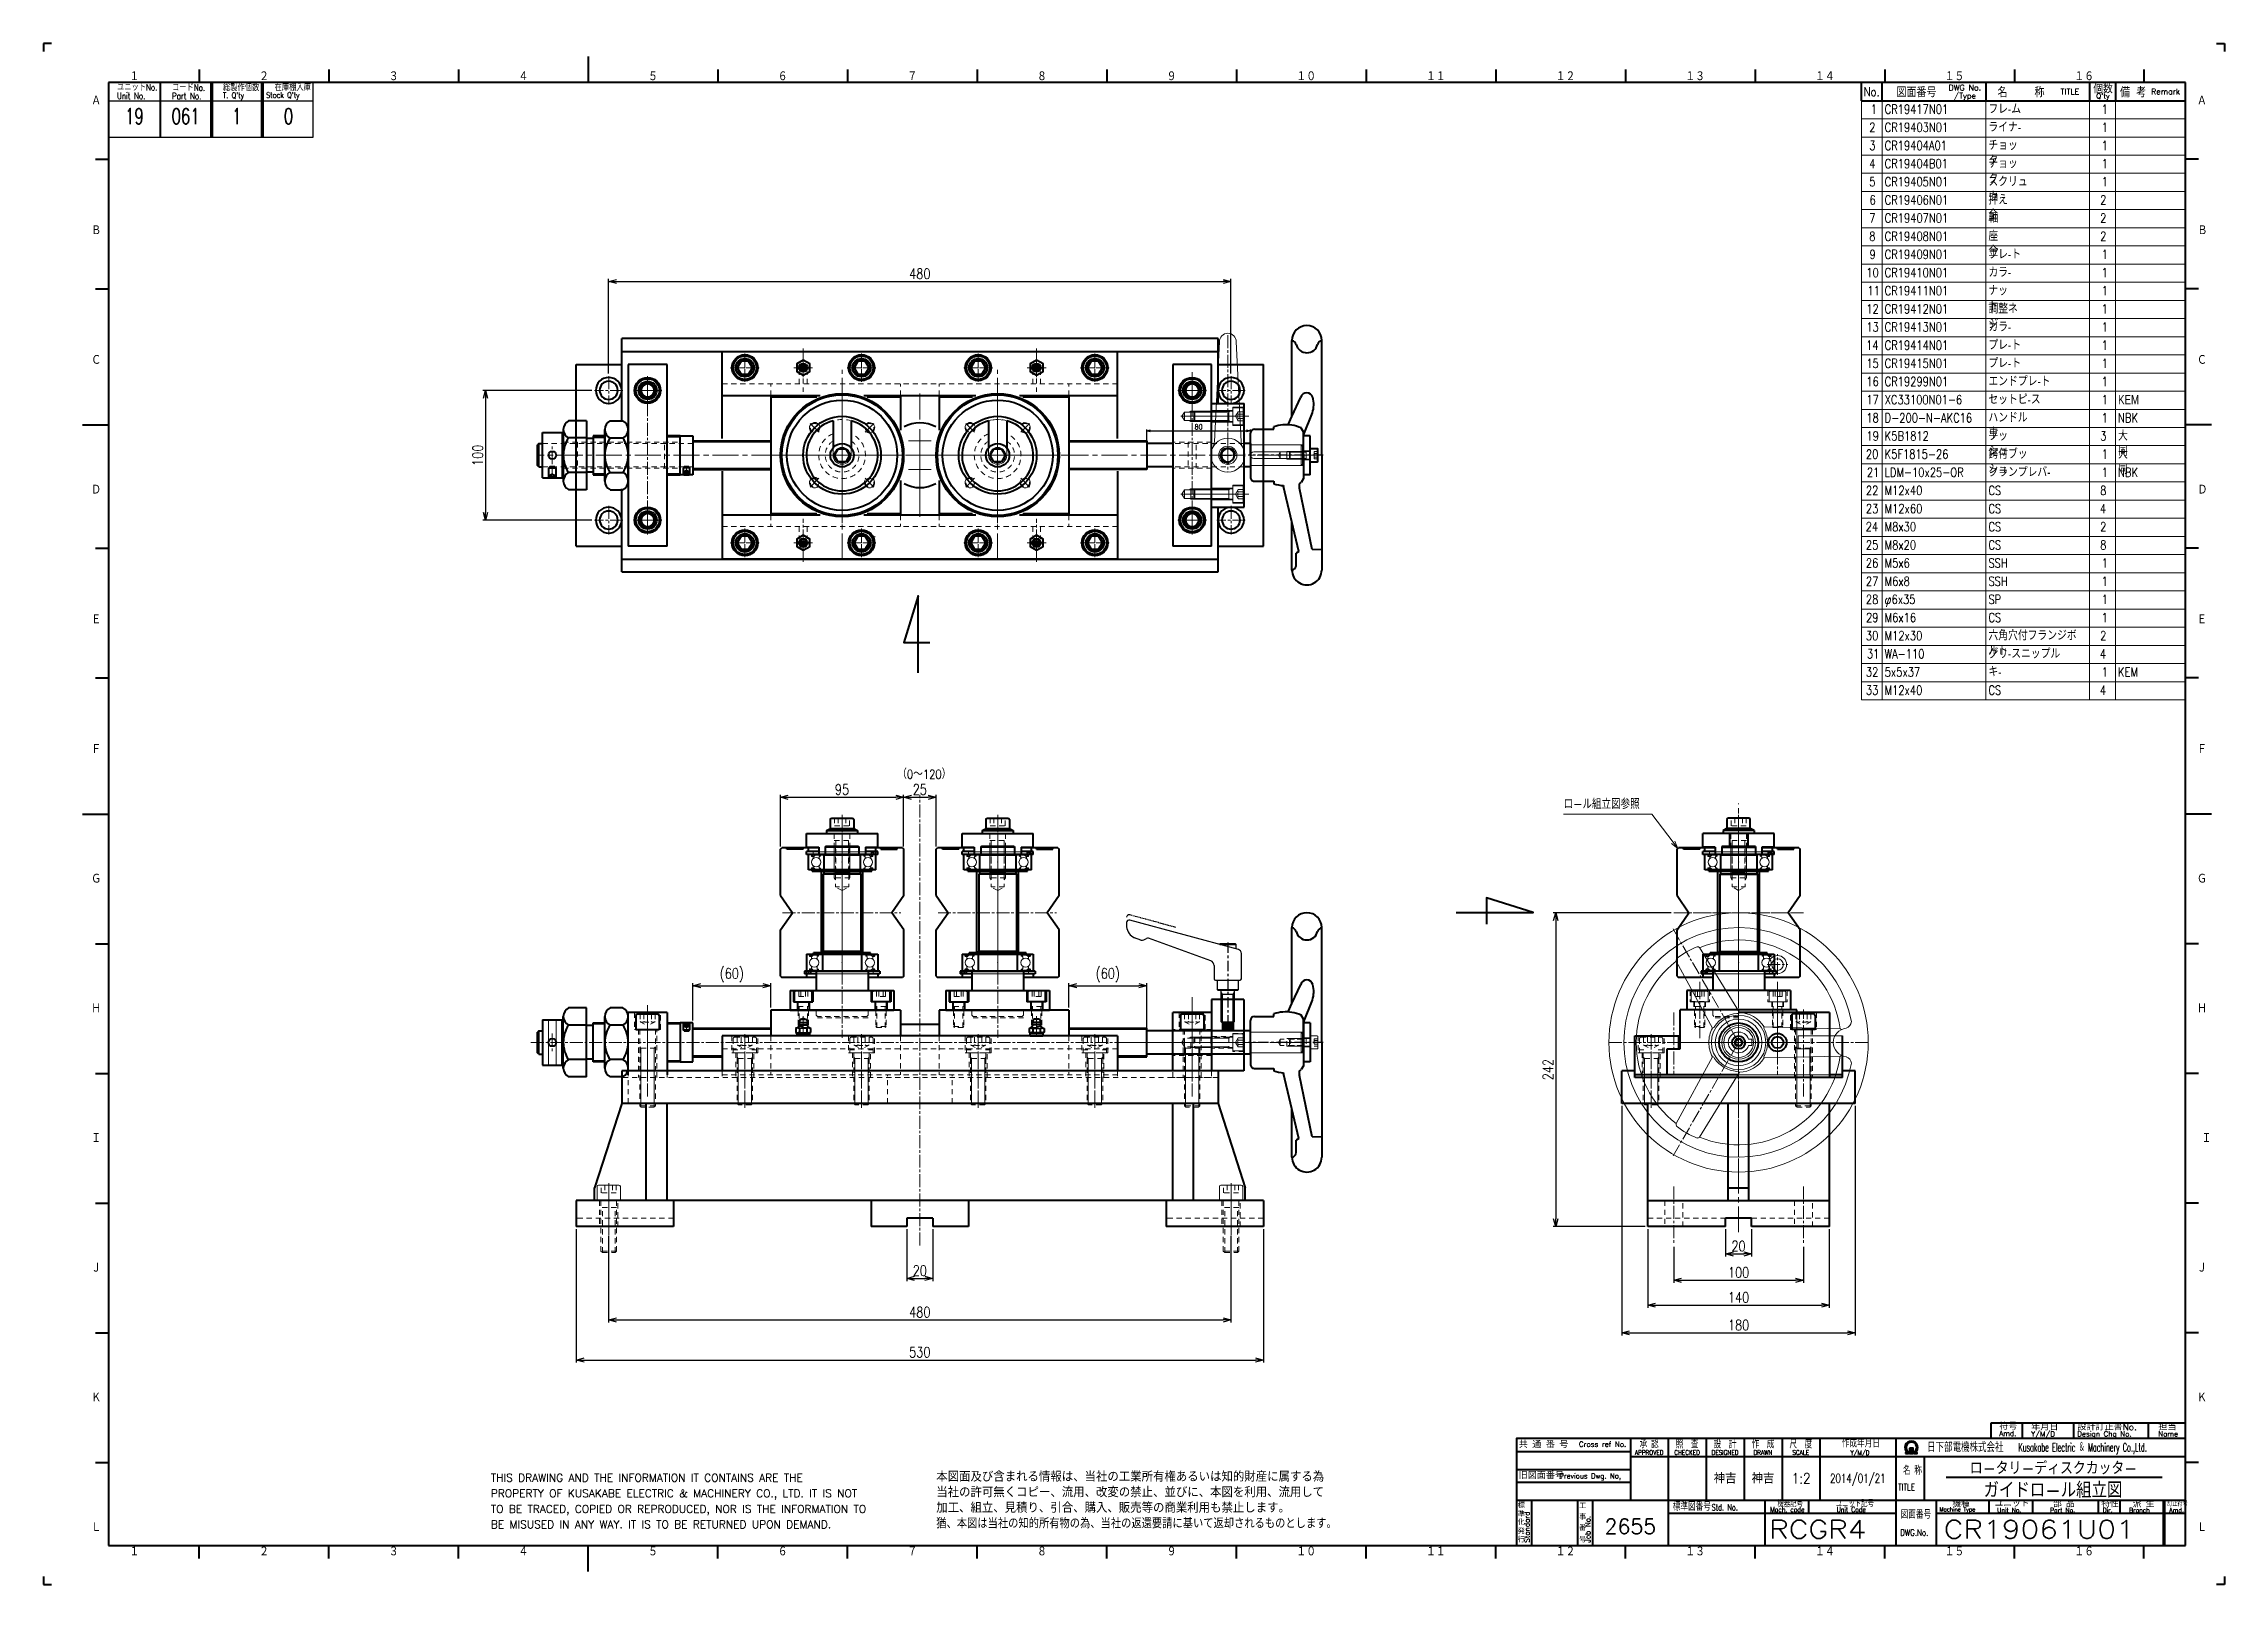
# Model space of a CAD drawing. Header units: millimetres. Extents: x 0 to 1682, y 0 to 1188.
import ezdxf
from ezdxf.enums import TextEntityAlignment as Align

# ---------------------------------------------------------------- set-up
doc = ezdxf.new("R2010")
doc.units = ezdxf.units.MM
doc.header["$LTSCALE"] = 2
for name, pattern in [('CENTER', [7, 4, -1, 1, -1]), ('GEN7', [15, 10, -1.5, 2, -1.5]), ('GEN7A', [7.5, 5, -0.75, 1, -0.75]), ('HIDDEN2', [3.5, 2, -1.5]), ('PHANTOM', [2.5, 1.25, -0.25, 0.25, -0.25, 0.25, -0.25])]:
    doc.linetypes.add(name, pattern=pattern)
doc.layers.get('0').update_dxf_attribs({"lineweight": 20})
doc.layers.get('DEFPOINTS').update_dxf_attribs({"color": 253})
for name, color, linetype, lineweight in [('2', 5, 'Continuous', 40), ('3A', 6, 'HIDDEN2', 20), ('4', 3, 'Continuous', 13), ('5', 3, 'Continuous', 13), ('6', 7, 'Continuous', 50), ('7', 4, 'GEN7', 13), ('7A', 4, 'GEN7A', 13), ('9', 3, 'HIDDEN2', 13), ('_-0', 7, 'Continuous', 20), ('_-3A', 6, 'HIDDEN2', 20), ('AM_INV', 253, 'Continuous', 0), ('WAKU', 7, 'Continuous', 40)]:
    doc.layers.add(name, color=color, linetype=linetype, lineweight=lineweight)
for name, color, linetype in [('CENTER', 1, 'CENTER'), ('CONTINUOUS', 7, 'Continuous'), ('DIVIDE', 2, 'PHANTOM'), ('RAHM2', 1, 'Continuous'), ('THIN', 4, 'Continuous')]:
    doc.layers.add(name, color=color, linetype=linetype)
doc.styles.add('DIMENSION', font='romans.shx', dxfattribs={"width": 0.8, "bigfont": 'extfont2.shx'})
doc.styles.get("Standard").update_dxf_attribs({"font": 'romans.shx', "width": 0.8, "bigfont": 'extfont2.shx'})
doc.dimstyles.new('GEN-ISO$0', dxfattribs={"dimtxt": 4, "dimasz": 3, "dimexe": 1, "dimexo": 1, "dimgap": 1, "dimtad": 3, "dimrnd": 0.01, "dimdsep": 46, "dimtxsty": 'Standard', "dimblk": 'OPEN30', "dimcen": 0, "dimclrd": 256, "dimclre": 256, "dimclrt": 7, "dimazin": 2, "dimtp": 0.1, "dimtm": 0.1, "dimtfac": 0.6, "dimtmove": 2, "dimatfit": 3, "dimldrblk": 'OPEN30', "dimfxl": 1, "dimarcsym": 0})

msp = doc.modelspace()

# ---------------------------------------------------------------- texts
at = {"layer": '2', "color": 7, "linetype": 'Continuous', "char_height": 7, "attachment_point": 1}
for s, insert, width in [('\\Fromans.shx,extfont2.shx;\\W0.8000000000;\\T1.0000000000;\\o\\l2', (1408.15, 1126.967), 5.33333), ('\\Fromans.shx,extfont2.shx;\\W0.8000000000;\\T1.0000000000;\\o\\l1', (1409.308, 1140.967), 5.33333), ('\\Fromans.shx,extfont2.shx;\\W0.8000000000;\\T1.0000000000;\\o\\lCR19417N01', (1420.017, 1140.967), 54.4), ('\\Fromans.shx,extfont2.shx;\\W0.8000000000;\\T1.0000000000;\\o\\lCR19403N01', (1420.017, 1126.967), 54.4), ('{\\FARSIMP.SHX|c0;ライナ-}', (1500, 1126.967), 27.09333), ('{\\FARSIMP.SHX|c0;フレ-ム}', (1500, 1140.967), 27.09333), ('\\Fromans.shx,extfont2.shx;\\W0.8000000000;\\T1.0000000000;\\o\\l1', (1587.308, 1140.967), 5.33333), ('\\Fromans.shx,extfont2.shx;\\W0.8000000000;\\T1.0000000000;\\o\\l1', (1587.308, 1126.967), 5.33333), ('\\Fromans.shx,extfont2.shx;\\W0.8000000000;\\T1.0000000000;\\o\\l3', (1408.15, 1112.968), 5.33333), ('\\Fromans.shx,extfont2.shx;\\W0.8000000000;\\T1.0000000000;\\o\\lCR19404A01', (1420.017, 1112.968), 53.33333), ('\\Fromans.shx,extfont2.shx;\\W0.8000000000;\\T1.0000000000;\\o\\lチョック', (1500, 1112.968), 26.88), ('\\Fromans.shx,extfont2.shx;\\W0.8000000000;\\T1.0000000000;\\o\\l1', (1587.308, 1112.968), 5.33333), ('\\Fromans.shx,extfont2.shx;\\W0.8000000000;\\T1.0000000000;\\o\\l4', (1408.017, 1098.968), 5.33333), ('\\Fromans.shx,extfont2.shx;\\W0.8000000000;\\T1.0000000000;\\o\\lCR19404B01', (1420.017, 1098.968), 54.13333), ('{\\FARSIMP.SHX|c0;チョック}', (1500, 1098.968), 26.88), ('\\Fromans.shx,extfont2.shx;\\W0.8000000000;\\T1.0000000000;\\o\\l1', (1587.308, 1098.968), 5.33333), ('\\Fromans.shx,extfont2.shx;\\W0.8000000000;\\T1.0000000000;\\o\\l5', (1408.15, 1084.968), 5.33333), ('\\Fromans.shx,extfont2.shx;\\W0.8000000000;\\T1.0000000000;\\o\\lCR19405N01', (1420.017, 1084.968), 54.4), ('{\\FARSIMP.SHX|c0;スクリュウ}', (1500, 1084.968), 33.6), ('\\Fromans.shx,extfont2.shx;\\W0.8000000000;\\T1.0000000000;\\o\\l1', (1587.308, 1084.968), 5.33333), ('\\Fromans.shx,extfont2.shx;\\W0.8000000000;\\T1.0000000000;\\o\\l6', (1408.25, 1070.969), 5.33333), ('\\Fromans.shx,extfont2.shx;\\W0.8000000000;\\T1.0000000000;\\o\\lCR19406N01', (1420.017, 1070.969), 54.4), ('{\\FARSIMP.SHX|c0;押え金}', (1499.96, 1070.969), 20.16), ('\\Fromans.shx,extfont2.shx;\\W0.8000000000;\\T1.0000000000;\\o\\l2', (1586.15, 1070.969), 5.33333), ('\\Fromans.shx,extfont2.shx;\\W0.8000000000;\\T1.0000000000;\\o\\l7', (1408.15, 1056.969), 5.33333), ('\\Fromans.shx,extfont2.shx;\\W0.8000000000;\\T1.0000000000;\\o\\l8', (1408.15, 1042.969), 5.33333), ('\\Fromans.shx,extfont2.shx;\\W0.8000000000;\\T1.0000000000;\\o\\lCR19407N01', (1420.017, 1056.969), 54.4), ('\\Fromans.shx,extfont2.shx;\\W0.8000000000;\\T1.0000000000;\\o\\lCR19408N01', (1420.017, 1042.969), 54.4), ('{\\FARSIMP.SHX|c0;座金}', (1500, 1042.969), 13.44), ('{\\FARSIMP.SHX|c0;軸}', (1500, 1056.969), 6.72), ('\\Fromans.shx,extfont2.shx;\\W0.8000000000;\\T1.0000000000;\\o\\l2', (1586.15, 1056.969), 5.33333), ('\\Fromans.shx,extfont2.shx;\\W0.8000000000;\\T1.0000000000;\\o\\l2', (1586.15, 1042.969), 5.33333), ('\\Fromans.shx,extfont2.shx;\\W0.8000000000;\\T1.0000000000;\\o\\l9', (1408.283, 1028.97), 5.33333), ('\\Fromans.shx,extfont2.shx;\\W0.8000000000;\\T1.0000000000;\\o\\lCR19409N01', (1420.017, 1028.97), 54.4), ('{\\FARSIMP.SHX|c0;プレ-ト}', (1500, 1028.97), 27.09333), ('\\Fromans.shx,extfont2.shx;\\W0.8000000000;\\T1.0000000000;\\o\\l1', (1587.308, 1028.97), 5.33333), ('\\Fromans.shx,extfont2.shx;\\W0.8000000000;\\T1.0000000000;\\o\\l10', (1405.842, 1014.97), 10.66667), ('\\Fromans.shx,extfont2.shx;\\W0.8000000000;\\T1.0000000000;\\o\\lCR19410N01', (1420.017, 1014.97), 54.4), ('{\\FARSIMP.SHX|c0;カラ-}', (1500, 1014.97), 20.37333), ('\\Fromans.shx,extfont2.shx;\\W0.8000000000;\\T1.0000000000;\\o\\l1', (1587.308, 1014.97), 5.33333), ('\\Fromans.shx,extfont2.shx;\\W0.8000000000;\\T1.0000000000;\\o\\l11', (1406.642, 1000.97), 10.66667), ('\\Fromans.shx,extfont2.shx;\\W0.8000000000;\\T1.0000000000;\\o\\lCR19411N01', (1420.017, 1000.97), 54.4), ('{\\FARSIMP.SHX|c0;ナット}', (1500, 1000.97), 20.16), ('\\Fromans.shx,extfont2.shx;\\W0.8000000000;\\T1.0000000000;\\o\\l1', (1587.308, 1000.97), 5.33333), ('\\Fromans.shx,extfont2.shx;\\W0.8000000000;\\T1.0000000000;\\o\\l12', (1405.842, 986.971), 10.66667), ('\\Fromans.shx,extfont2.shx;\\W0.8000000000;\\T1.0000000000;\\o\\lCR19412N01', (1420.017, 986.971), 54.4), ('{\\FARSIMP.SHX|c0;調整ネジ}', (1500, 986.971), 26.88), ('\\Fromans.shx,extfont2.shx;\\W0.8000000000;\\T1.0000000000;\\o\\l1', (1587.308, 986.971), 5.33333), ('\\Fromans.shx,extfont2.shx;\\W0.8000000000;\\T1.0000000000;\\o\\l14', (1405.708, 958.971), 10.66667), ('\\Fromans.shx,extfont2.shx;\\W0.8000000000;\\T1.0000000000;\\o\\l13', (1405.842, 972.971), 10.66667), ('\\Fromans.shx,extfont2.shx;\\W0.8000000000;\\T1.0000000000;\\o\\lCR19413N01', (1420.017, 972.971), 54.4), ('\\Fromans.shx,extfont2.shx;\\W0.8000000000;\\T1.0000000000;\\o\\lCR19414N01', (1420.017, 958.971), 54.4), ('{\\FARSIMP.SHX|c0;カラ-}', (1500, 972.971), 20.37333), ('{\\FARSIMP.SHX|c0;プレ-ト}', (1500, 958.971), 27.09333), ('\\Fromans.shx,extfont2.shx;\\W0.8000000000;\\T1.0000000000;\\o\\l1', (1587.308, 972.971), 5.33333), ('\\Fromans.shx,extfont2.shx;\\W0.8000000000;\\T1.0000000000;\\o\\l1', (1587.308, 958.971), 5.33333), ('\\Fromans.shx,extfont2.shx;\\W0.8000000000;\\T1.0000000000;\\o\\l15', (1405.842, 944.972), 10.66667), ('\\Fromans.shx,extfont2.shx;\\W0.8000000000;\\T1.0000000000;\\o\\lCR19415N01', (1420.017, 944.972), 54.4), ('{\\FARSIMP.SHX|c0;プレ-ト}', (1500, 944.972), 27.09333), ('\\Fromans.shx,extfont2.shx;\\W0.8000000000;\\T1.0000000000;\\o\\l1', (1587.308, 944.972), 5.33333), ('\\Fromans.shx,extfont2.shx;\\W0.8000000000;\\T1.0000000000;\\o\\l16', (1405.842, 930.972), 10.66667), ('\\Fromans.shx,extfont2.shx;\\W0.8000000000;\\T1.0000000000;\\o\\lCR19299N01', (1420.017, 930.972), 54.4), ('{\\FARSIMP.SHX|c0;エンドプレ-ト}', (1500, 930.972), 47.25333), ('\\Fromans.shx,extfont2.shx;\\W0.8000000000;\\T1.0000000000;\\o\\l1', (1587.308, 930.972), 5.33333), ('\\Fromans.shx,extfont2.shx;\\W0.8000000000;\\T1.0000000000;\\o\\l17', (1405.842, 916.972), 10.66667), ('\\Fromans.shx,extfont2.shx;\\W0.8000000000;\\T1.0000000000;\\o\\lXC33100N01-6', (1420.017, 916.972), 66.4), ('{\\FARSIMP.SHX|c0;セットピ-ス}', (1500, 916.972), 40.53333), ('\\Fromans.shx,extfont2.shx;\\W0.8000000000;\\T1.0000000000;\\o\\l1', (1587.308, 916.972), 5.33333), ('{\\FARSIMP.SHX|c0;KEM}', (1599.983, 916.972), 17.06667), ('\\Fromans.shx,extfont2.shx;\\W0.8000000000;\\T1.0000000000;\\o\\l18', (1405.842, 902.973), 10.66667), ('\\Fromans.shx,extfont2.shx;\\W0.8000000000;\\T1.0000000000;\\o\\lD-200-N-AKC16', (1419.983, 902.973), 74.93333), ('{\\FARSIMP.SHX|c0;ハンドル車}', (1500, 902.973), 33.6), ('\\Fromans.shx,extfont2.shx;\\W0.8000000000;\\T1.0000000000;\\o\\l1', (1587.308, 902.973), 5.33333), ('\\Fromans.shx,extfont2.shx;\\W0.8000000000;\\T1.0000000000;\\o\\lNBK', (1599.983, 902.973), 17.06667), ('\\Fromans.shx,extfont2.shx;\\W0.8000000000;\\T1.0000000000;\\o\\l20', (1405.483, 874.973), 10.66667), ('\\Fromans.shx,extfont2.shx;\\W0.8000000000;\\T1.0000000000;\\o\\l19', (1405.975, 888.973), 10.66667), ('\\Fromans.shx,extfont2.shx;\\W0.8000000000;\\T1.0000000000;\\o\\lK5B1812', (1419.983, 888.973), 37.86667), ('\\Fromans.shx,extfont2.shx;\\W0.8000000000;\\T1.0000000000;\\o\\lK5F1815-26', (1419.983, 874.973), 54.66667), ('\\Fromans.shx,extfont2.shx;\\W0.8000000000;\\T1.0000000000;\\o\\l鍔付ブッシュ', (1500, 874.973), 40.32), ('{\\FARSIMP.SHX|c0;ブッシュ}', (1500, 888.973), 26.88), ('\\Fromans.shx,extfont2.shx;\\W0.8000000000;\\T1.0000000000;\\o\\l3', (1586.15, 888.973), 5.33333), ('\\Fromans.shx,extfont2.shx;\\W0.8000000000;\\T1.0000000000;\\o\\l1', (1587.308, 874.973), 5.33333), ('{\\FARSIMP.SHX|c0;大同}', (1600, 888.973), 13.44), ('\\Fromans.shx,extfont2.shx;\\W0.8000000000;\\T1.0000000000;\\o\\l大同', (1600, 874.973), 13.44), ('\\Fromans.shx,extfont2.shx;\\W0.8000000000;\\T1.0000000000;\\o\\l21', (1406.283, 860.974), 10.66667), ('\\Fromans.shx,extfont2.shx;\\W0.8000000000;\\T1.0000000000;\\o\\lLDM-10x25-OR', (1419.983, 860.974), 67.73333), ('{\\FARSIMP.SHX|c0;クランプレバ-}', (1500, 860.974), 47.25333), ('\\Fromans.shx,extfont2.shx;\\W0.8000000000;\\T1.0000000000;\\o\\l1', (1587.308, 860.974), 5.33333), ('\\Fromans.shx,extfont2.shx;\\W0.8000000000;\\T1.0000000000;\\o\\lNBK', (1599.983, 860.974), 17.06667), ('\\Fromans.shx,extfont2.shx;\\W0.8000000000;\\T1.0000000000;\\o\\l22', (1405.483, 846.974), 10.66667), ('\\Fromans.shx,extfont2.shx;\\W0.8000000000;\\T1.0000000000;\\o\\lM12x40', (1419.983, 846.974), 32.26667), ('\\Fromans.shx,extfont2.shx;\\W0.8000000000;\\T1.0000000000;\\o\\lCS', (1500.017, 846.974), 10.93333), ('\\Fromans.shx,extfont2.shx;\\W0.8000000000;\\T1.0000000000;\\o\\l8', (1586.15, 846.974), 5.33333), ('\\Fromans.shx,extfont2.shx;\\W0.8000000000;\\T1.0000000000;\\o\\l23', (1405.483, 832.974), 10.66667), ('\\Fromans.shx,extfont2.shx;\\W0.8000000000;\\T1.0000000000;\\o\\lM12x60', (1419.983, 832.974), 32.26667), ('\\Fromans.shx,extfont2.shx;\\W0.8000000000;\\T1.0000000000;\\o\\lCS', (1500.017, 832.974), 10.93333), ('\\Fromans.shx,extfont2.shx;\\W0.8000000000;\\T1.0000000000;\\o\\l4', (1586.017, 832.974), 5.33333), ('\\Fromans.shx,extfont2.shx;\\W0.8000000000;\\T1.0000000000;\\o\\l24', (1405.35, 818.975), 10.66667), ('\\Fromans.shx,extfont2.shx;\\W0.8000000000;\\T1.0000000000;\\o\\lM8x30', (1419.983, 818.975), 26.93333), ('\\Fromans.shx,extfont2.shx;\\W0.8000000000;\\T1.0000000000;\\o\\lCS', (1500.017, 818.975), 10.93333), ('\\Fromans.shx,extfont2.shx;\\W0.8000000000;\\T1.0000000000;\\o\\l2', (1586.15, 818.975), 5.33333), ('\\Fromans.shx,extfont2.shx;\\W0.8000000000;\\T1.0000000000;\\o\\l25', (1405.483, 804.975), 10.66667), ('\\Fromans.shx,extfont2.shx;\\W0.8000000000;\\T1.0000000000;\\o\\l26', (1405.483, 790.975), 10.66667), ('\\Fromans.shx,extfont2.shx;\\W0.8000000000;\\T1.0000000000;\\o\\lM8x20', (1419.983, 804.975), 26.93333), ('\\Fromans.shx,extfont2.shx;\\W0.8000000000;\\T1.0000000000;\\o\\lM5x6', (1419.983, 790.975), 21.6), ('\\Fromans.shx,extfont2.shx;\\W0.8000000000;\\T1.0000000000;\\o\\lCS', (1500.017, 804.975), 10.93333), ('\\Fromans.shx,extfont2.shx;\\W0.8000000000;\\T1.0000000000;\\o\\lSSH', (1500.017, 790.975), 16.53333), ('\\Fromans.shx,extfont2.shx;\\W0.8000000000;\\T1.0000000000;\\o\\l8', (1586.15, 804.975), 5.33333), ('\\Fromans.shx,extfont2.shx;\\W0.8000000000;\\T1.0000000000;\\o\\l1', (1587.308, 790.975), 5.33333), ('\\Fromans.shx,extfont2.shx;\\W0.8000000000;\\T1.0000000000;\\o\\l27', (1405.483, 776.976), 10.66667), ('\\Fromans.shx,extfont2.shx;\\W0.8000000000;\\T1.0000000000;\\o\\lM6x8', (1419.983, 776.976), 21.6), ('\\Fromans.shx,extfont2.shx;\\W0.8000000000;\\T1.0000000000;\\o\\lSSH', (1500.017, 776.976), 16.53333), ('\\Fromans.shx,extfont2.shx;\\W0.8000000000;\\T1.0000000000;\\o\\l1', (1587.308, 776.976), 5.33333), ('\\Fromans.shx,extfont2.shx;\\W0.8000000000;\\T1.0000000000;\\o\\l28', (1405.483, 762.976), 10.66667), ('\\Fromans.shx,extfont2.shx;\\W0.8000000000;\\T1.0000000000;\\o\\lφ6x35', (1420, 762.976), 27.25333), ('\\Fromans.shx,extfont2.shx;\\W0.8000000000;\\T1.0000000000;\\o\\lSP', (1500.017, 762.976), 10.93333), ('\\Fromans.shx,extfont2.shx;\\W0.8000000000;\\T1.0000000000;\\o\\l1', (1587.308, 762.976), 5.33333), ('\\Fromans.shx,extfont2.shx;\\W0.8000000000;\\T1.0000000000;\\o\\l29', (1405.617, 748.976), 10.66667), ('\\Fromans.shx,extfont2.shx;\\W0.8000000000;\\T1.0000000000;\\o\\lM6x16', (1419.983, 748.976), 26.93333), ('\\Fromans.shx,extfont2.shx;\\W0.8000000000;\\T1.0000000000;\\o\\lCS', (1500.017, 748.976), 10.93333), ('\\Fromans.shx,extfont2.shx;\\W0.8000000000;\\T1.0000000000;\\o\\l1', (1587.308, 748.976), 5.33333), ('\\Fromans.shx,extfont2.shx;\\W0.8000000000;\\T1.0000000000;\\o\\l30', (1405.483, 734.977), 10.66667), ('\\Fromans.shx,extfont2.shx;\\W0.8000000000;\\T1.0000000000;\\o\\lM12x30', (1419.983, 734.977), 32.26667), ('{\\FARSIMP.SHX|c0;六角穴付フランジボルト}', (1500, 734.977), 73.92), ('\\Fromans.shx,extfont2.shx;\\W0.8000000000;\\T1.0000000000;\\o\\l2', (1586.15, 734.977), 5.33333), ('\\Fromans.shx,extfont2.shx;\\W0.8000000000;\\T1.0000000000;\\o\\l32', (1405.483, 706.977), 10.66667), ('\\Fromans.shx,extfont2.shx;\\W0.8000000000;\\T1.0000000000;\\o\\l31', (1406.283, 720.977), 10.66667), ('\\Fromans.shx,extfont2.shx;\\W0.8000000000;\\T1.0000000000;\\o\\lWA-110', (1419.992, 720.977), 34.13333), ('\\Fromans.shx,extfont2.shx;\\W0.8000000000;\\T1.0000000000;\\o\\l5x5x37', (1420.017, 706.977), 30.4), ('{\\FARSIMP.SHX|c0;グリ-スニップル}', (1500, 720.977), 53.97333), ('{\\FARSIMP.SHX|c0;キ-}', (1500, 706.977), 13.65333), ('\\Fromans.shx,extfont2.shx;\\W0.8000000000;\\T1.0000000000;\\o\\l4', (1586.017, 720.977), 5.33333), ('\\Fromans.shx,extfont2.shx;\\W0.8000000000;\\T1.0000000000;\\o\\l1', (1587.308, 706.977), 5.33333), ('\\Fromans.shx,extfont2.shx;\\W0.8000000000;\\T1.0000000000;\\o\\lKEM', (1599.983, 706.977), 17.06667), ('\\Fromans.shx,extfont2.shx;\\W0.8000000000;\\T1.0000000000;\\o\\l33', (1405.483, 692.978), 10.66667), ('\\Fromans.shx,extfont2.shx;\\W0.8000000000;\\T1.0000000000;\\o\\lM12x40', (1419.983, 692.978), 32.26667), ('\\Fromans.shx,extfont2.shx;\\W0.8000000000;\\T1.0000000000;\\o\\lCS', (1500.017, 692.978), 10.93333), ('\\Fromans.shx,extfont2.shx;\\W0.8000000000;\\T1.0000000000;\\o\\l4', (1586.017, 692.978), 5.33333)]:
    msp.add_mtext(s, dxfattribs=dict(at, insert=insert, width=width))
at = {"layer": '5', "color": 7, "insert": (1172.378, 605.862), "char_height": 8, "width": 61.68381, "attachment_point": 1}
msp.add_mtext('\\Fromans.shx,extfont2.shx;\\W0.8000000000;\\T1.0000000000;\\o\\lロ-ル組立図参照', dxfattribs=at)
at = {"layer": '6', "color": 7, "lineweight": 50, "insert": (658.293, 628.181), "char_height": 7, "attachment_point": 1}
msp.add_mtext_dynamic_manual_height_columns('（0～120）', width=44.32534, gutter_width=35, heights=[0], dxfattribs=at)

# ---------------------------------------------------------------- blocks, each defined once
blk = doc.blocks.new('mess-e')
at = {"layer": 'WAKU', "color": 7}
for s, p in [('THIS DRAWING AND THE INFORMATION IT CONTAINS ARE THE', (0, 18)), ('TO BE TRACED, COPIED OR REPRODUCED, NOR IS THE INFORMATION TO', (0, 6)), ('PROPERTY OF KUSAKABE ELECTRIC & MACHINERY CO., LTD. IT IS NOT', (0, 12)), ('BE MISUSED IN ANY WAY. IT IS TO BE RETURNED UPON DEMAND.', (0, 0))]:
    blk.add_text(s, height=3, dxfattribs=at).set_placement(p)
blk = doc.blocks.new('mess-j')
at = {"layer": 'WAKU', "color": 7}
for s, p in [('本図面及び含まれる情報は、当社の工業所有権あるいは知的財産に属する為', (0, 18)), ('加工、組立、見積り、引合、購入、販売等の商業利用も禁止します。', (0, 6)), ('当社の許可無くコピー、流用、改変の禁止、並びに、本図を利用、流用して', (0, 12))]:
    blk.add_text(s, height=4, dxfattribs=at).set_placement(p)
at = {"layer": 'WAKU', "color": 7, "width": 0.9}
blk.add_text('猶、本図は当社の知的所有物の為、当社の返還要請に基いて返却されるものとします。', height=4, dxfattribs=at).set_placement((0, 0))
blk = doc.blocks.new('A1組立図')
at = {"layer": 'WAKU', "color": 5, "linetype": 'Continuous'}
for p, q in [((3, 594), (0, 594)), ((0, 594), (0, 591)), ((210, 589), (210, 579)), ((838, 594), (841, 594)), ((841, 594), (841, 591)), ((60, 584), (60, 579)), ((110, 584), (110, 579)), ((160, 584), (160, 579)), ((260, 584), (260, 579)), ((310, 584), (310, 579)), ((360, 584), (360, 579)), ((410, 584), (410, 579)), ((460, 584), (460, 579)), ((510, 584), (510, 579)), ((560, 584), (560, 579)), ((610, 584), (610, 579)), ((660, 584), (660, 579)), ((710, 584), (710, 579)), ((760, 584), (760, 579)), ((810, 584), (810, 579)), ((826, 579), (25, 579)), ((25, 579), (25, 15)), ((826, 15), (826, 579)), ((20, 549.5), (25, 549.5)), ((831, 549.5), (826, 549.5)), ((20, 499.5), (25, 499.5)), ((831, 499.5), (826, 499.5)), ((15, 447), (25, 447)), ((836, 447), (826, 447)), ((20, 399.5), (25, 399.5)), ((831, 399.5), (826, 399.5)), ((20, 349.5), (25, 349.5)), ((831, 349.5), (826, 349.5)), ((15, 297), (25, 297)), ((836, 297), (826, 297)), ((20, 247), (25, 247)), ((831, 247), (826, 247)), ((20, 197), (25, 197)), ((831, 197), (826, 197)), ((20, 147), (25, 147)), ((831, 147), (826, 147)), ((20, 97), (25, 97)), ((831, 97), (826, 97)), ((20, 47), (25, 47)), ((831, 47), (826, 47)), ((25, 15), (826, 15)), ((60, 10), (60, 15)), ((110, 10), (110, 15)), ((160, 10), (160, 15)), ((210, 5), (210, 15)), ((260, 10), (260, 15)), ((310, 10), (310, 15)), ((360, 10), (360, 15)), ((410, 10), (410, 15)), ((460, 10), (460, 15)), ((510, 10), (510, 15)), ((560, 10), (560, 15)), ((610, 10), (610, 15)), ((660, 10), (660, 15)), ((710, 10), (710, 15)), ((760, 10), (760, 15)), ((810, 10), (810, 15)), ((0, 3), (0, 0)), ((0, 0), (3, 0)), ((841, 0), (838, 0)), ((841, 3), (841, 0))]:
    blk.add_line(p, q, dxfattribs=at)
at = {"layer": 'WAKU', "color": 7, "linetype": 'Continuous'}
for p, q in [((701, 572), (701, 579)), ((701, 572), (826, 572)), ((709, 572), (709, 579)), ((749, 579), (749, 572)), ((789, 579), (789, 572)), ((799, 579), (799, 572))]:
    blk.add_line(p, q, dxfattribs=at)
at = {"layer": '2'}
for name, p in [('mess-e', (172.47, 21.59)), ('mess-j', (344.24, 21.59))]:
    blk.add_blockref(name, p, dxfattribs=at)
at = {"layer": 'WAKU', "color": 5, "linetype": 'Continuous'}
for s, height, p in [('１', 3.31, (33.1, 579.6)), ('２', 3.31, (83.1, 579.6)), ('３', 3.31, (133.1, 579.6)), ('４', 3.31, (183.1, 579.6)), ('５', 3.31, (233.1, 579.6)), ('６', 3.31, (283.1, 579.6)), ('７', 3.31, (333.1, 579.6)), ('８', 3.31, (383.1, 579.6)), ('９', 3.31, (433.1, 579.6)), ('１０', 3.311, (483.1, 579.6)), ('１１', 3.311, (533.1, 579.6)), ('１２', 3.311, (583.1, 579.6)), ('１３', 3.311, (633.1, 579.6)), ('１４', 3.311, (683.1, 579.6)), ('１５', 3.311, (733.1, 579.6)), ('１６', 3.311, (783.1, 579.6)), ('Ａ', 3.31, (18.36, 570.24)), ('Ａ', 3.31, (830.43, 570.24)), ('Ｂ', 3.31, (18.36, 520.24)), ('Ｂ', 3.31, (830.65, 520.24)), ('Ｃ', 3.31, (18.36, 470.24)), ('Ｃ', 3.31, (830.43, 470.24)), ('Ｄ', 3.31, (18.36, 420.24)), ('Ｄ', 3.31, (830.65, 420.24)), ('Ｅ', 3.31, (18.36, 370.24)), ('Ｅ', 3.31, (830.43, 370.24)), ('Ｆ', 3.31, (18.36, 320.24)), ('Ｆ', 3.31, (830.43, 320.24)), ('Ｇ', 3.31, (18.36, 270.24)), ('Ｇ', 3.31, (830.43, 270.24)), ('Ｈ', 3.31, (18.36, 220.24)), ('Ｈ', 3.31, (830.43, 220.24)), ('Ｉ', 3.31, (18.36, 170.24)), ('Ｉ', 3.31, (832.19, 170.24)), ('Ｊ', 3.31, (18.36, 120.24)), ('Ｊ', 3.31, (830.43, 120.24)), ('Ｋ', 3.31, (18.36, 70.24)), ('Ｋ', 3.31, (830.43, 70.24)), ('Ｌ', 3.31, (18.36, 20.24)), ('Ｌ', 3.31, (830.43, 20.24)), ('１', 3.31, (33.1, 10.87)), ('２', 3.31, (83.1, 10.87)), ('３', 3.31, (133.1, 10.87)), ('４', 3.31, (183.1, 10.87)), ('５', 3.31, (233.1, 10.87)), ('６', 3.31, (283.1, 10.87)), ('７', 3.31, (333.1, 10.87)), ('８', 3.31, (383.1, 10.87)), ('９', 3.31, (433.1, 10.87)), ('１０', 3.311, (483.1, 10.87)), ('１１', 3.311, (533.1, 10.87)), ('１２', 3.311, (583.1, 10.87)), ('１３', 3.311, (633.1, 10.87)), ('１４', 3.311, (683.1, 10.87)), ('１５', 3.311, (733.1, 10.87)), ('１６', 3.311, (783.1, 10.87))]:
    blk.add_text(s, height=height, dxfattribs=at).set_placement(p)
at = {"layer": 'WAKU', "color": 7, "linetype": 'Continuous', "width": 0.8}
blk.add_text('No.', height=3.5, dxfattribs=at).set_placement((704.98, 575.5), align=Align.MIDDLE)
at = {"layer": 'WAKU', "color": 7, "linetype": 'Continuous'}
for s, height, p in [('図面番号', 3.5, (722.25, 575.5)), ('DWG No.', 2.2, (740.91, 577.03)), ('/Type', 2.2, (740.91, 573.77)), ('名    称', 3.5, (762.57, 575.5)), ('TITLE', 2.2, (781.44, 575.5)), ('個数', 3, (794.18, 576.79)), ("Q'ty", 2, (794.18, 573.48)), ('備 考', 3.5, (805.79, 575.5)), ('Remark', 2.2, (818.33, 575.5))]:
    blk.add_text(s, height=height, dxfattribs=at).set_placement(p, align=Align.MIDDLE)
blk = doc.blocks.new('A1表題欄')
at = {"layer": 'RAHM2', "color": 5, "linetype": 'Continuous'}
for p, q in [((-722, 543), (-722, 564)), ((-801, 543), (-761.5, 543)), ((-761.5, 543), (-722, 543))]:
    blk.add_line(p, q, dxfattribs=at)
at = {"layer": 'RAHM2', "color": 7, "linetype": 'Continuous'}
for p, q in [((-801, 557), (-761.5, 557)), ((-761.5, 557), (-722, 557))]:
    blk.add_line(p, q, dxfattribs=at)
at = {"layer": 'WAKU', "linetype": 'Continuous'}
for p, q in [((-781, 564), (-781, 543)), ((-761.5, 564), (-761.5, 543)), ((-761, 564), (-761, 543)), ((-742, 564), (-742, 543)), ((-741.5, 564), (-741.5, 543))]:
    blk.add_line(p, q, dxfattribs=at)
at = {"layer": 'WAKU'}
for p, q in [((-75, 47.26), (0, 47.26)), ((-75, 41.26), (-75, 47.26)), ((-63, 47.26), (-63, 41.26)), ((-43.2, 47.26), (-43.2, 41.26)), ((-14.4, 47.26), (-14.4, 41.26)), ((-257.95, 36.26), (-214.07, 36.26)), ((-214.07, 41.26), (-214.07, 17.42)), ((-214.07, 34.26), (0, 34.26)), ((-199.45, 41.26), (-199.45, 0)), ((-184.82, 41.26), (-184.82, 17.42)), ((-170.2, 41.26), (-170.2, 17.42)), ((-155.57, 41.26), (-155.57, 17.42)), ((-140.95, 41.26), (-140.95, 17.42)), ((-140.95, 34.26), (-140.95, 17.42)), ((-111.7, 41.26), (-111.7, 0)), ((-111.7, 34.26), (-111.7, 34.26)), ((-100.83, 34.26), (-100.83, 17.42)), ((-257.95, 29.34), (-214.07, 29.34)), ((-92.27, 26.35), (-8.97, 26.35)), ((-257.95, 24.34), (-214.07, 24.34)), ((-257.95, 17.42), (0, 17.42)), ((-252.23, 17.42), (-252.23, 0)), ((-234.41, 17.42), (-234.41, 0)), ((-228.7, 17.42), (-228.7, 0)), ((-162.27, 17.42), (-162.27, 0)), ((-145.41, 17.42), (-145.41, 12.42)), ((-96.17, 17.42), (-96.17, 0)), ((-75.85, 17.42), (-75.85, 12.42)), ((-59, 17.42), (-59, 12.42)), ((-33.71, 17.42), (-33.71, 12.42)), ((-25.28, 17.42), (-25.28, 12.42)), ((-199.45, 12.42), (-111.7, 12.42)), ((-96.17, 12.42), (0, 12.42))]:
    blk.add_line(p, q, dxfattribs=at)
at = {"layer": 'WAKU', "color": 7, "linetype": 'Continuous'}
for p, q in [((-8.43, 0), (-8.43, 17.42)), ((-7.93, 0), (-7.93, 17.42))]:
    blk.add_line(p, q, dxfattribs=at)
at = {"layer": 'WAKU', "color": 5}
blk.add_lwpolyline([(0, 41.26), (-257.95, 41.26), (-257.95, 0)], dxfattribs=at)
at = {"layer": 'WAKU'}
for points in [[(-107.98, 35.4), (-106.78, 35.4), (-106.78, 36.01)], [(-107.98, 35.58), (-107.03, 35.58), (-107.03, 35.91)], [(-107.28, 35.82), (-107.28, 35.75), (-107.98, 35.75), (-107.98, 35.4)], [(-106.38, 37.51), (-106.38, 35.4), (-105.08, 35.4), (-105.08, 37.51), (-106.38, 37.51)], [(-106.23, 37.36), (-106.23, 36.53), (-105.23, 36.53), (-105.23, 37.36), (-106.23, 37.36)], [(-105.23, 36.38), (-105.23, 35.55), (-106.23, 35.55), (-106.23, 36.38), (-105.23, 36.38)], [(-104.68, 35.98), (-104.68, 35.4), (-103.42, 35.4), (-103.42, 35.75), (-104.15, 35.75), (-104.15, 35.8)], [(-104.43, 35.87), (-104.43, 35.58), (-103.42, 35.58)]]:
    blk.add_lwpolyline(points, dxfattribs=at)
for radius, start, end in [(2.5, 308.27062, 230.89517), (2.28, 303.99488, 234.40132), (2.06, 299.8294, 238.47561)]:
    blk.add_arc((-105.7, 37.76), radius, start, end, dxfattribs=at)
at = {"layer": 'RAHM2', "color": 7, "linetype": 'Continuous', "width": 0.8}
for s, height, p in [('ユニットNo.', 2.5, (-797.71, 560.92)), ('総製作個数', 2.5, (-756.83, 560.72)), ('在庫棚入庫', 2.5, (-736.92, 560.82)), ('Unit No.', 2.5, (-797.71, 557.64)), ('コードNo.', 2.5, (-776.48, 560.81)), ('Part No.', 2.5, (-776.48, 557.53)), ("T. Q'ty", 2.2, (-756.83, 557.96)), ("Stock Q'ty", 2.2, (-740.2, 558.06))]:
    blk.add_text(s, height=height, dxfattribs=at).set_placement(p)
at = {"layer": 'WAKU'}
for s, height, p in [('Amd.', 2, (-71.83, 42.2)), ('符号', 2.5, (-71.83, 44.63)), ('Y/M/D', 2, (-59.51, 41.97)), ('年月日', 2.5, (-59.51, 44.4)), ('設計訂正書No.', 2.5, (-41.71, 44.44)), ('Design Chg No.', 2, (-41.71, 42.01)), ('担当', 2.5, (-10.5, 44.44)), ('Name', 2, (-10.5, 42.01)), ('旧図面番号', 2.5, (-257.15, 25.71)), ('機種', 2.4, (-89.92, 14.76)), ('ユニット', 2.4, (-73.61, 14.96)), ('部 品', 2.4, (-51.07, 14.79)), ('特性', 2.4, (-32.45, 14.78)), ('派 生', 2.4, (-20.35, 14.72)), ('化', 2, (-257.56, 7.95)), ('標', 2, (-257.56, 14.43)), ('準', 2, (-257.56, 11.11)), ('事', 2, (-233.85, 9.93)), ('工', 2, (-233.85, 14.24)), ('Unit No.', 1.7, (-72.61, 12.76)), ('Part No.', 1.7, (-52.19, 12.76)), ('Dir.', 1.7, (-31.91, 12.76)), ('Branch', 1.7, (-21.72, 12.76)), ('発', 2, (-257.56, 4.47)), ('行', 2, (-257.56, 1.24)), ('番', 2, (-233.85, 5.76)), ('号', 2, (-233.85, 1.24))]:
    blk.add_text(s, height=height, dxfattribs=at).set_placement(p)
for s, height, p in [('共 通 番 号', 2.5, (-247.55, 39.14)), ('Cross ref No.', 2, (-224.77, 39.04))]:
    blk.add_text(s, height=height, dxfattribs=at).set_placement(p, align=Align.MIDDLE)
for s, height, width, p in [('APPROVED', 1.8, 0.8, (-206.82, 35.85)), ('承 認', 3, 0.7, (-206.82, 39.35)), ('CHECKED', 1.8, 0.8, (-192.2, 35.85)), ('照  査', 3, 0.7, (-192.2, 39.35)), ('DESIGNED', 1.8, 0.8, (-177.57, 35.85)), ('設  計', 3, 0.7, (-177.57, 39.35)), ('作  成', 3, 0.7, (-162.95, 39.35)), ('DRAWN', 1.8, 0.8, (-162.95, 35.85)), ('尺  度', 3, 0.7, (-148.33, 39.35)), ('SCALE', 1.8, 0.8, (-148.33, 35.85)), ('DWG.No.', 2.5, 0.8, (-104.59, 4.96))]:
    blk.add_text(s, height=height, dxfattribs=dict(at, width=width)).set_placement(p, align=Align.MIDDLE)
for s, height, width, p in [('作成年月日', 3, 0.7, (-132.51, 37.82)), ('Y/M/D', 1.8, 0.8, (-129.21, 34.87)), ('Kusakabe Electric ＆ Machinery Co.,Ltd.', 3.3108, 0.5, (-64.44, 36.19)), ('Previous Dwg. No,', 2, 0.97, (-241.46, 25.8)), ('名 称', 3, 0.7, (-108.94, 27.33)), ('機器記号', 2.5, 0.7, (-157.35, 14.77)), ('ユニット記号', 2.5, 0.7, (-134.86, 14.85)), ('TITLE', 2.5, 0.8, (-110.82, 21.25)), ('標準図番号', 3, 0.7, (-197.74, 13.44)), ('Std. No.', 2.5, 0.7, (-182.77, 13.44)), ('Mach. code', 2, 0.7, (-160.14, 12.83)), ('Unit Code', 2, 0.7, (-134.55, 12.83)), ('図面番号', 3, 0.7, (-109.85, 10.37)), ('Machine Type', 1.7, 0.9, (-94.85, 13.05))]:
    blk.add_text(s, height=height, dxfattribs=dict(at, width=width)).set_placement(p)
at = {"layer": 'WAKU', "width": 0.844147}
blk.add_text('日下部電機株式会社', height=3.311, dxfattribs=at).set_placement((-99.65, 36.06), (-70.21, 36.06), align=Align.FIT)
at = {"layer": 'WAKU', "color": 7, "linetype": 'Continuous', "width": 0.7}
blk.add_text('訂正符号', height=2, dxfattribs=at).set_placement((-6.99, 15.16))
at = {"layer": 'WAKU'}
for s, p in [('Standard', (-252.93, 1.05)), ('Job No.', (-229.5, 1.05))]:
    blk.add_text(s, height=2, rotation=90, dxfattribs=at).set_placement(p)
at = {"layer": 'WAKU', "color": 7, "linetype": 'Continuous'}
blk.add_text('Amd.', height=1.7, dxfattribs=at).set_placement((-6.26, 12.76))
at = {"layer": 'WAKU', "linetype": 'Continuous', "width": 0.7}
for tag, p in [('GEN-TITLE-UN', (-791, 551.01)), ('GEN-TITLE-PT', (-771.25, 551)), ('GEN-TITLE-QT', (-751.51, 551)), ('GEN-TITLE-STO', (-731.57, 551))]:
    blk.add_attdef(tag, text='', height=6, dxfattribs=at).set_placement(p, align=Align.MIDDLE)
at = {"layer": 'WAKU'}
for tag, height, width, p in [('GEN-TITLE-CRO', 4, 0.8, (-236.01, 32.8)), ('GEN-TITLE-SCA', 4, 0.85, (-148.21, 25.85)), ('HEADER1', 5, 0.9, (-50.88, 30.15)), ('GEN-TITLE-PRE', 4, 0.8, (-236.01, 20.88)), ('HEADER2', 6, 0.9, (-51.11, 21.68))]:
    blk.add_attdef(tag, text='', height=height, dxfattribs=dict(at, width=width)).set_placement(p, align=Align.MIDDLE)
for tag, p in [('GEN-TITLE-APP｛3.4｝', (-206.8, 26.09)), ('GEN-TITLE-CHE｛3.4｝', (-192.17, 26.09)), ('GEN-TITLE-DES｛3.4｝', (-177.55, 26.09)), ('GEN-TITLE-DRA｛3.4｝', (-162.93, 26.09))]:
    blk.add_attdef(tag, text='', height=4, dxfattribs=at).set_placement(p, align=Align.MIDDLE)
at = {"layer": 'WAKU', "width": 0.7}
blk.add_attdef('GEN-TITLE-DAT', text='', height=3.5, dxfattribs=at).set_placement((-126.36, 24.1), align=Align.CENTER)
blk.add_attdef('GEN-TITLE-DAT1{4.4}', text='', height=3.5, dxfattribs=at).set_placement((-243.52, 8.71), align=Align.MIDDLE_CENTER)
at = {"layer": 'WAKU', "color": 5}
blk.add_attdef('HEADER6', text='', height=5.8, dxfattribs=at).set_placement((-214.07, 2.7), align=Align.BOTTOM_CENTER)
at = {"layer": 'WAKU', "style": 'DIMENSION', "width": 1.2}
blk.add_attdef('HEADER13', text='', height=7.02, dxfattribs=at).set_placement((-196.44, 6.21), align=Align.MIDDLE_LEFT)
at = {"layer": 'WAKU', "color": 5, "style": 'DIMENSION', "width": 1.2}
for tag, p in [('HEADER12', (-160.55, 6.21)), ('GEN-TITLE-DWG', (-93.21, 6.21))]:
    blk.add_attdef(tag, text='', height=7.02, dxfattribs=at).set_placement(p, align=Align.MIDDLE_LEFT)
at = {"layer": 'WAKU', "color": 5, "style": 'DIMENSION'}
blk.add_attdef('GEN-TITLE-Amd', text='', height=7.02, dxfattribs=at).set_placement((-3.96, 6.21), align=Align.MIDDLE)
blk = doc.blocks.new('A$C062A7AC4')
at = {"layer": '2'}
for p, q in [((0, 70.8), (0, 60)), ((1.2, 72), (16.8, 72)), ((18, 70.8), (18, 60)), ((0, 60), (3, 60)), ((3, 60), (15, 60)), ((15, 60), (18, 60))]:
    blk.add_line(p, q, dxfattribs=at)
for centre, start, end in [((1.2, 70.8), 90, 180), ((16.8, 70.8), 0, 90)]:
    blk.add_arc(centre, 1.2, start, end, dxfattribs=at)
at = {"layer": '3A'}
for p, q in [((3, 60), (3, 45.6)), ((15, 60), (15, 45.6)), ((3, 45.6), (3, 1.1)), ((15, 45.6), (3, 45.6)), ((15, 45.6), (15, 1.1)), ((3, 1.1), (4.1, 0)), ((15, 1.1), (3, 1.1)), ((13.9, 0), (4.1, 0)), ((15, 1.1), (13.9, 0))]:
    blk.add_line(p, q, dxfattribs=at)
at = {"layer": '4'}
for p, q in [((3.9, 45.6), (3, 46.7)), ((3.9, 0.1), (3.9, 45.6)), ((14.1, 45.6), (15, 46.7)), ((14.1, 0.1), (14.1, 45.6))]:
    blk.add_line(p, q, dxfattribs=at)
at = {"layer": '7A'}
blk.add_line((9, 8.3), (9, 75.4), dxfattribs=at)
at = {"layer": '9'}
for p, q in [((3.2, 72), (3.2, 66)), ((6.1, 72), (6.1, 66)), ((11.9, 72), (11.9, 66)), ((14.8, 72), (14.8, 66)), ((3.2, 66), (9, 62.7)), ((14.8, 66), (9, 62.7))]:
    blk.add_line(p, q, dxfattribs=at)
for centre, radius, start, end in [((4.7, 67.9), 2.35, 232.1211, 307.8789), ((9, 74.2), 8.66, 250.5288, 289.4712), ((13.3, 67.9), 2.35, 232.1211, 307.8789)]:
    blk.add_arc(centre, radius, start, end, dxfattribs=at)
blk = doc.blocks.new('A$C4E213120')
at = {"layer": '3A'}
for p, q in [((1.2, 38.2), (0, 38.9)), ((1.2, 38.2), (1.2, 7.9)), ((11.4, 38.2), (1.2, 38.2)), ((11.4, 38.2), (12.6, 38.9)), ((11.4, 38.2), (11.4, 7.9)), ((0.3, 14.9), (12.3, 14.9)), ((6.3, 5), (1.2, 7.9)), ((1.2, 7.9), (11.4, 7.9)), ((6.3, 5), (11.4, 7.9))]:
    blk.add_line(p, q, dxfattribs=at)
at = {"layer": '4'}
for p, q in [((0.3, 38.7), (0.3, 14.9)), ((12.3, 38.7), (12.3, 14.9)), ((0.3, 14.9), (1.2, 13.2)), ((12.3, 14.9), (11.4, 13.2))]:
    blk.add_line(p, q, dxfattribs=at)
at = {"layer": '5'}
blk.add_line((0, 38.9), (12.6, 38.9), dxfattribs=at)
at = {"layer": '7A'}
blk.add_line((6.3, 0), (6.3, 43.9), dxfattribs=at)
blk = doc.blocks.new('GENJIS-1176H2_S-0CE7PI-0704')
at = {"layer": '_-0'}
for p, q in [((-8, 5.7), (-8, -5.7)), ((0, 6.5), (-7.2, 6.5)), ((0, 6.5), (0, -6.5)), ((-7.2, -6.5), (0, -6.5))]:
    blk.add_line(p, q, dxfattribs=at)
for centre, start, end in [((-7.2, 5.7), 90, 179.999999), ((-7.2, -5.7), 179.999999, 270)]:
    blk.add_arc(centre, 0.8, start, end, dxfattribs=at)
at = {"layer": '_-3A'}
for p, q in [((-8, 3.4641), (-4, 3.4641)), ((-8, 1.73205), (-4, 1.73205)), ((-4, 3.4641), (-4, -3.4641)), ((0, 4), (19.233, 4)), ((3.75, 4), (3.75, -4)), ((20, 3.233), (3.75, 3.233)), ((20, 3.233), (19.233, 4)), ((19.233, 4), (19.233, -4)), ((20, -3.233), (20, 3.233)), ((-8, -1.73205), (-4, -1.73205)), ((-4, -3.4641), (-8, -3.4641)), ((0, -4), (19.233, -4)), ((20, -3.233), (3.75, -3.233)), ((19.233, -4), (20, -3.233))]:
    blk.add_line(p, q, dxfattribs=at)
at = {"layer": '_-0', "flags": 9}
blk.add_attdef('POWER_DIM', (0, 0), '', height=3.80846, dxfattribs=at)
blk = doc.blocks.new('A$C1C1646DE')
for p, q in [((3, 40.8), (3, 34)), ((19.8, 42), (4.2, 42)), ((21, 34), (21, 40.8)), ((21, 30), (3, 30))]:
    blk.add_line(p, q)
for centre, start, end in [((4.2, 40.8), 90, 180), ((19.8, 40.8), 360, 90)]:
    blk.add_arc(centre, 1.2, start, end)
at = {"layer": '2'}
for p, q in [((3, 34), (0, 32.5)), ((21, 34), (3, 34)), ((24, 32.5), (21, 34)), ((24, 32.5), (0, 32.5)), ((0, 32.5), (0, 30)), ((24, 30), (0, 30)), ((24, 32.5), (24, 30))]:
    blk.add_line(p, q, dxfattribs=at)
at = {"layer": '7A'}
blk.add_line((12, 44.6), (12, 0), dxfattribs=at)
at = {"layer": '_-3A'}
for p, q in [((6.2, 36), (6.2, 42)), ((17.8, 36), (6.2, 36)), ((9.1, 42), (9.1, 36)), ((14.9, 42), (14.9, 36)), ((17.8, 42), (17.8, 36)), ((6, 30), (6, 1.1)), ((18, 24.7), (6, 24.7)), ((7.1, 0), (7.1, 24.7)), ((16.9, 0), (16.9, 24.7)), ((18, 30), (18, 1.1)), ((6, 1.1), (7.1, 0)), ((18, 1.1), (6, 1.1)), ((16.9, 0), (18, 1.1)), ((7.1, 0), (16.9, 0))]:
    blk.add_line(p, q, dxfattribs=at)
blk = doc.blocks.new('A$C341F2B7F')
at = {"layer": '2'}
for p, q in [((0, 30), (55, 30)), ((0, 19.5), (0, 30)), ((0, 19.5), (9.5, 19.5)), ((9.5, 19.5), (9.5, 14)), ((14.5, 20), (14.5, 14.5)), ((14.5, 20), (40.5, 20)), ((40.5, 20), (40.5, 14.5)), ((45.5, 19.5), (55, 19.5)), ((45.5, 19.5), (45.5, 14)), ((55, 19.5), (55, 30)), ((9.5, 14), (14, 14)), ((14.5, 14.5), (14, 14)), ((40.5, 14.5), (41, 14)), ((41, 14), (45.5, 14))]:
    blk.add_line(p, q, dxfattribs=at)
at = {"layer": '2', "xscale": -1}
blk.add_blockref('A$C1C1646DE', (39.5, 0), dxfattribs=at)
blk = doc.blocks.new('A$C742B12D1')
at = {"layer": '3A'}
for p, q in [((0.9, 23.2), (0, 23.7)), ((0.9, 23.2), (0.9, 2.7)), ((7.5, 23.2), (0.9, 23.2)), ((7.5, 23.2), (8.4, 23.7)), ((7.5, 23.2), (7.5, 2.7)), ((0.2, 7.7), (8.2, 7.7)), ((4.2, 0.8), (0.9, 2.7)), ((0.9, 2.7), (7.5, 2.7)), ((4.2, 0.8), (7.5, 2.7))]:
    blk.add_line(p, q, dxfattribs=at)
at = {"layer": '4'}
for p, q in [((0, 23.7), (8.4, 23.7)), ((0.2, 23.6), (0.2, 7.7)), ((8.2, 23.6), (8.2, 7.7)), ((0.2, 7.7), (0.9, 6.5)), ((8.2, 7.7), (7.5, 6.5))]:
    blk.add_line(p, q, dxfattribs=at)
at = {"layer": '7A'}
blk.add_line((4.2, 0), (4.2, 24.8), dxfattribs=at)
blk = doc.blocks.new('A$C1A684FC2')
at = {"layer": '3A'}
for p, q in [((12.3, 14), (3.7, 14)), ((3.7, 0), (12.3, 0)), ((12.3, 11.5), (12.3, 14)), ((28.7, 11.5), (12.3, 11.5)), ((12.3, 11), (14.7, 11)), ((12.3, 3), (14.7, 3)), ((12.3, 2.5), (28.7, 2.5)), ((12.3, 0), (12.3, 2.5)), ((14.7, 11), (15.4, 11)), ((14.7, 3), (15.4, 3)), ((15.4, 11), (41.5, 11)), ((15.4, 11), (15.4, 3)), ((15.4, 3), (41.5, 3)), ((41.5, 11), (42.3, 10.2)), ((41.5, 11), (41.5, 3)), ((41.5, 3), (42.3, 3.8)), ((42.3, 10.2), (42.3, 3.8))]:
    blk.add_line(p, q, dxfattribs=at)
at = {"layer": '4'}
for p, q in [((15.4, 10.3), (14.7, 11)), ((15.4, 3.7), (14.7, 3)), ((41.5, 10.3), (15.4, 10.3)), ((41.5, 3.7), (15.4, 3.7))]:
    blk.add_line(p, q, dxfattribs=at)
at = {"layer": '5'}
for p, q in [((4.3, 1.3), (4.3, 12.7)), ((4.3, 10.5), (8.3, 10.5)), ((4.3, 8.7), (8.3, 8.7)), ((4.3, 5.3), (8.3, 5.3)), ((4.3, 3.5), (8.3, 3.5)), ((5.1, 13.5), (12.3, 13.5)), ((5.1, 0.5), (12.3, 0.5)), ((8.3, 10.5), (10.3, 7)), ((8.3, 3.5), (10.3, 7)), ((12.3, 11), (12.3, 13.5)), ((12.3, 11.5), (12.3, 2.5)), ((12.3, 3), (12.3, 11)), ((12.3, 0.5), (12.3, 3))]:
    blk.add_line(p, q, dxfattribs=at)
for centre, radius, start, end in [((5.1, 12.7), 0.8, 90, 180), ((5.1, 1.3), 0.8, 180, 270), ((7.2, 9.6), 1.41, 322.1211, 37.8789), ((3.4, 7), 5.2, 340.5288, 19.4712), ((7.2, 4.4), 1.41, 322.1211, 37.8789)]:
    blk.add_arc(centre, radius, start, end, dxfattribs=at)
at = {"layer": '7A'}
for p, q in [((42.3, 7), (0, 7)), ((28.7, 7), (2, 7))]:
    blk.add_line(p, q, dxfattribs=at)
at = {"layer": '2', "rotation": 89.9999999999999}
blk.add_blockref('A$C742B12D1', (52.4, 2.8), dxfattribs=at)
blk = doc.blocks.new('A$C615B74B1')
at = {"color": 7, "linetype": 'Continuous'}
for p, q in [((0.8, 2), (0.8, 0)), ((10.7, 0), (0.8, 0)), ((10.7, 0), (10.8, 2))]:
    blk.add_line(p, q, dxfattribs=at)
at = {"layer": '2', "color": 5, "linetype": 'Continuous'}
for p, q in [((0, 5.8), (0, 2.8)), ((0, 2.8), (0.8, 2)), ((0.8, 2), (10.8, 2)), ((3.4, 13), (2.5, 10.3)), ((2.5, 10.3), (9.1, 10.3)), ((2.9, 5.8), (2.9, 2.8)), ((3, 8.5), (8.6, 8.5)), ((3.4, 13), (4.7, 13)), ((4.7, 13), (6.8, 13)), ((6.8, 13), (8.2, 13)), ((8.2, 13), (9.1, 10.3)), ((8.7, 5.8), (8.7, 2.8)), ((10.8, 2), (11.5, 2.8)), ((11.5, 5.8), (11.5, 2.8))]:
    blk.add_line(p, q, dxfattribs=at)
for centre, radius, start, end in [((-2.3, 11.3), 6, 293.0219, 332.4574), ((1.4, 3), 3.15, 62.7392, 117.2608), ((1.4, 5.6), 3.15, 242.7392, 297.2608), ((6, 10.3), 3.49, 180, 211.0482), ((5.8, -6), 12.1, 76.174, 103.826), ((5.8, 14.5), 12.1, 256.174, 283.826), ((5.8, 11.8), 1.57, 48.2478, 131.7522), ((5.6, 10.3), 3.49, 328.9518, 0), ((13.9, 11.3), 6, 207.5426, 246.978), ((10.1, 3), 3.15, 62.7392, 117.2608), ((10.1, 5.6), 3.15, 242.7392, 297.2607)]:
    blk.add_arc(centre, radius, start, end, dxfattribs=at)
at = {"layer": '5', "color": 3, "linetype": 'Continuous'}
for p, q in [((1.4, 0), (0.8, 0.6)), ((10.2, 0), (10.8, 0.6))]:
    blk.add_line(p, q, dxfattribs=at)
at = {"layer": '7A', "color": 4, "linetype": 'Continuous'}
blk.add_line((5.8, 15.2), (5.8, 0), dxfattribs=at)
blk = doc.blocks.new('A$C758D7AD4')
at = {"layer": '2'}
for p, q in [((100, 56.5), (11.5, 56.5)), ((100, 56.5), (188.5, 56.5)), ((173, 56.5), (172.7, 49)), ((70.1, 33.5), (55.3, 40.3)), ((84.6, 42.5), (67.4, 49.3)), ((82, 42.5), (79, 40.5)), ((100, 42.5), (82, 42.5)), ((100, 42.5), (118, 42.5)), ((118, 42.5), (121, 40.5)), ((122.2, 39), (122.5, 39)), ((174.2, 38.7), (124, 27)), ((172.7, 49), (125.5, 39.3)), ((174.2, 38.7), (175.4, 36.8)), ((185.5, 36.8), (175.4, 36.8)), ((70.1, 33.5), (11.5, 33.5)), ((76.5, 30.6), (70.1, 33.5)), ((80, 19.5), (78, 19.5)), ((80, 4.5), (80, 19.5)), ((120, 4.5), (120, 19.5)), ((120, 19.5), (122, 19.5)), ((123.4, 27), (124, 27)), ((188.5, 33.5), (152, 33.5)), ((100, 1.5), (83, 1.5)), ((100, 1.5), (117, 1.5))]:
    blk.add_line(p, q, dxfattribs=at)
for centre, radius, start, end in [((11.5, 45), 11.5, 90, 270), ((16.4, 58), 5.13, 197.3037, 248.3151), ((12.5, 45), 8.5, 283.609, 76.391), ((188.5, 45), 11.5, 270, 90), ((16.4, 32), 5.13, 111.6849, 162.6963), ((56.6, 44.9), 4.83, 104.4154, 254.0498), ((60.8, 28.7), 21.6, 72.3346, 104.5417), ((106.2, 28.5), 29.8, 156.2148, 170.3149), ((114.3, 34), 9.32, 32.6582, 44.4698), ((122.5, 54), 15, 270, 281.5601), ((184.4, 32.7), 4.2, 11.1453, 74.4735), ((105.5, 28.7), 29, 170.5032, 198.5209), ((88.9, 29.6), 34.6, 343.0495, 355.7164), ((83, 4.5), 3, 180, 270), ((117, 4.5), 3, 270, 0)]:
    blk.add_arc(centre, radius, start, end, dxfattribs=at)
at = {"layer": '3A'}
for p, q in [((92, 42.5), (92, 1.5)), ((108, 42.5), (108, 1.5))]:
    blk.add_line(p, q, dxfattribs=at)
at = {"layer": 'CENTER'}
blk.add_line((100, 57.5), (100, 0), dxfattribs=at)
blk = doc.blocks.new('GENCENL')
at = {"layer": '7'}
blk.add_line((0, 0), (1, 0), dxfattribs=at)
blk = doc.blocks.new('A$C5E7B1E07')
at = {"layer": '3A'}
blk.add_circle((4.8, 4.8), 3.32, dxfattribs=at)
at = {"layer": '4'}
blk.add_arc((4.8, 4.8), 4, 350, 260, dxfattribs=at)
at = {"layer": '7A'}
for p, q in [((0, 4.8), (9.6, 4.8)), ((4.8, 9.6), (4.8, 0))]:
    blk.add_line(p, q, dxfattribs=at)
blk = doc.blocks.new('A$C528440B9')
at = {"layer": '2'}
blk.add_circle((7.1, 7.1), 5.05, dxfattribs=at)
at = {"layer": '4'}
blk.add_arc((7.1, 7.1), 6, 80, 350, dxfattribs=at)
at = {"layer": '7A'}
for p, q in [((0, 7.1), (14.1, 7.1)), ((7.1, 0), (7.1, 14.1))]:
    blk.add_line(p, q, dxfattribs=at)
blk = doc.blocks.new('A$C78BB0BDA')
at = {"layer": '4'}
blk.add_blockref('A$C528440B9', (0, 0), dxfattribs=at)
blk = doc.blocks.new('A$C4F827230')
at = {"layer": '5'}
for p, q in [((6.6, 100.6), (2.8, 23.7)), ((19.6, 100.6), (23.4, 23.7))]:
    blk.add_line(p, q, dxfattribs=at)
for radius in [13.1, 7]:
    blk.add_circle((13.1, 13.1), radius, dxfattribs=at)
for centre, radius, start, end in [((13.1, 100.6), 6.5, 0, 180), ((-7.2, 24.2), 10, 331.3811, 357.1796), ((33.4, 24.2), 10, 182.8204, 208.6189)]:
    blk.add_arc(centre, radius, start, end, dxfattribs=at)
at = {"layer": '7A'}
for p, q in [((13.1, 105.6), (13.1, 0)), ((0, 13.1), (26.2, 13.1))]:
    blk.add_line(p, q, dxfattribs=at)
blk = doc.blocks.new('A$C437C7D12')
at = {"layer": '2'}
for radius in [10, 7]:
    blk.add_circle((11, 11), radius, dxfattribs=at)
at = {"layer": '7A'}
for p, q in [((11, 0), (11, 22)), ((0, 11), (22, 11))]:
    blk.add_line(p, q, dxfattribs=at)
blk = doc.blocks.new('A$C51A63DA6')
at = {"layer": '2'}
for p, q in [((10, 15.8), (5, 12.9)), ((5, 12.9), (5, 7.1)), ((5, 7.1), (10, 4.2)), ((15, 12.9), (10, 15.8)), ((10, 4.2), (15, 7.1)), ((15, 7.1), (15, 12.9))]:
    blk.add_line(p, q, dxfattribs=at)
for radius in [9, 5.77]:
    blk.add_circle((10, 10), radius, dxfattribs=at)
at = {"layer": '7A'}
for p, q in [((10, 20), (10, 0)), ((20, 10), (0, 10))]:
    blk.add_line(p, q, dxfattribs=at)
blk = doc.blocks.new('A$C5EAA073C')
at = {"layer": '2'}
for p, q in [((54.1, 34.5), (32.9, 34.5)), ((54.1, 20.5), (32.9, 20.5))]:
    blk.add_line(p, q, dxfattribs=at)
blk.add_arc((27.5, 27.5), 27.5, 14.7467, 345.2533, dxfattribs=at)
at = {"layer": '3A'}
for radius, start, end in [(18, 22.8854, 337.1146), (13, 32.579, 327.421)]:
    blk.add_arc((27.5, 27.5), radius, start, end, dxfattribs=at)
at = {"layer": '4'}
for p, q in [((32.9, 34.5), (27.5, 34.5)), ((32.9, 20.5), (27.5, 20.5))]:
    blk.add_line(p, q, dxfattribs=at)
blk.add_arc((27.5, 27.5), 7, 90, 270, dxfattribs=at)
at = {"layer": '7A'}
for p, q in [((27.5, 0), (27.5, 55)), ((54.5, 27.5), (0, 27.5))]:
    blk.add_line(p, q, dxfattribs=at)
blk = doc.blocks.new('A$C76804EF4')
at = {"layer": '2'}
for radius in [47.5, 46.5, 42.5, 30]:
    blk.add_circle((52.5, 50.1), radius, dxfattribs=at)
at = {"layer": '3A'}
blk.add_circle((52.5, 50.1), 27.5, dxfattribs=at)
at = {"layer": '7A'}
for p, q in [((52.5, 102.6), (52.5, 0)), ((0, 50.1), (105, 50.1))]:
    blk.add_line(p, q, dxfattribs=at)
blk = doc.blocks.new('A$C58A36B11')
at = {"layer": '2'}
blk.add_lwpolyline([(1.5, 7.3), (4.3, 2.3), (10.1, 2.3), (13, 7.3), (10.1, 12.3), (4.3, 12.3)], close=True, dxfattribs=at)
for radius in [3.3, 2.4, 1.05]:
    blk.add_circle((7.2, 7.3), radius, dxfattribs=at)
at = {"layer": '7A'}
blk.add_line((0, 7.3), (14.4, 7.3), dxfattribs=at)
at = {"layer": '7A', "color": 4, "linetype": 'Continuous'}
blk.add_line((7.2, 0), (7.2, 14.5), dxfattribs=at)
blk = doc.blocks.new('A$C79655E6F')
at = {"layer": '4'}
blk.add_blockref('A$C58A36B11', (0, 0), dxfattribs=at)
blk = doc.blocks.new('A$C32726EFF')
at = {"layer": '2'}
for p, q in [((100, 152.2), (70, 152.2)), ((70, 152.2), (70, 12.2)), ((100, 12.2), (100, 152.2)), ((142.5, 162.2), (447.5, 162.2)), ((142.5, 95), (142.5, 162.2)), ((447.5, 95), (447.5, 162.2)), ((490, 152.2), (490, 12.2)), ((520, 152.2), (490, 152.2)), ((520, 12.2), (520, 152.2)), ((142.5, 128.2), (218.1, 128.2)), ((180, 128.2), (180, 36.2)), ((180, 127.2), (215.6, 127.2)), ((251.9, 128.2), (338.1, 128.2)), ((254.4, 127.2), (280, 127.2)), ((280, 128.2), (280, 101.6)), ((310, 128.2), (310, 101.6)), ((310, 127.2), (335.6, 127.2)), ((371.9, 128.2), (447.5, 128.2)), ((374.4, 127.2), (410, 127.2)), ((410, 128.2), (410, 36.2)), ((520, 122.2), (545, 122.2)), ((545, 42.2), (545, 122.2)), ((20, 102.1), (20, 82.2)), ((20, 102.1), (20, 82.2)), ((38, 108.7), (24, 108.7)), ((38, 108.7), (38, 55.6)), ((52, 62.3), (52, 102.1)), ((52, 102.1), (52, 62.3)), ((56, 108.7), (66, 108.7)), ((70, 62.3), (70, 102.1)), ((1, 91.2), (0, 90.2)), ((0, 74.2), (0, 90.2)), ((1, 73.2), (1, 91.2)), ((1, 91.2), (4, 91.2)), ((4, 64.7), (4, 99.7)), ((4, 99.7), (19, 99.7)), ((19, 99.7), (19, 64.7)), ((19, 95.2), (19, 69.2)), ((20, 95.2), (19, 95.2)), ((19, 95.2), (19, 69.2)), ((20, 95.2), (19, 95.2)), ((19, 95.2), (19, 69.2)), ((38, 95.5), (24, 95.5)), ((43, 95.2), (38, 95.2)), ((43, 97.2), (43, 67.2)), ((52, 97.2), (43, 97.2)), ((43, 96.2), (52, 96.2)), ((56, 95.5), (66, 95.5)), ((110, 97.2), (100, 97.2)), ((110, 67.2), (110, 97.2)), ((110, 97.2), (120, 97.2)), ((120, 97.2), (120, 67.2)), ((120, 93.2), (180, 93.2)), ((229.2, 82.2), (232.1, 87.2)), ((232.1, 87.2), (237.9, 87.2)), ((237.9, 87.2), (240.8, 82.2)), ((349.2, 82.2), (352.1, 87.2)), ((352.1, 87.2), (357.9, 87.2)), ((357.9, 87.2), (360.8, 82.2)), ((410, 93.2), (470, 93.2)), ((470, 93.2), (470, 71.2)), ((490, 91.2), (470, 91.2)), ((550, 91.2), (545, 91.2)), ((550, 91.2), (550, 73.2)), ((596, 97.2), (591, 97.2)), ((596, 67.2), (596, 97.2)), ((601.4, 87.2), (596, 87.2)), ((596, 77.2), (596, 87.2)), ((602, 77.8), (602, 86.6)), ((1, 73.2), (0, 74.2)), ((1, 73.2), (4, 73.2)), ((20, 69.2), (19, 69.2)), ((20, 69.2), (19, 69.2)), ((20, 82.2), (20, 62.3)), ((38, 68.9), (24, 68.9)), ((43, 69.2), (38, 69.2)), ((56, 68.9), (66, 68.9)), ((120, 71.2), (180, 71.2)), ((142.5, 69.8), (142.5, 2.2)), ((232.1, 77.2), (229.2, 82.2)), ((237.9, 77.2), (232.1, 77.2)), ((240.8, 82.2), (237.9, 77.2)), ((352.1, 77.2), (349.2, 82.2)), ((357.9, 77.2), (352.1, 77.2)), ((360.8, 82.2), (357.9, 77.2)), ((470, 71.2), (410, 71.2)), ((447.5, 69.8), (447.5, 2.2)), ((490, 73.2), (470, 73.2)), ((550, 73.2), (545, 73.2)), ((596, 77.2), (601.4, 77.2)), ((4, 64.7), (19, 64.7)), ((38, 55.6), (24, 55.6)), ((43, 67.2), (52, 67.2)), ((56, 55.6), (66, 55.6)), ((100, 67.2), (110, 67.2)), ((120, 67.2), (110, 67.2)), ((280, 62.8), (280, 36.2)), ((310, 62.8), (310, 36.2)), ((596, 67.2), (591, 67.2)), ((142.5, 36.2), (218.1, 36.2)), ((180, 37.2), (215.6, 37.2)), ((251.9, 36.2), (338.1, 36.2)), ((254.4, 37.2), (280, 37.2)), ((254.4, 37.2), (280, 37.2)), ((310, 37.2), (335.6, 37.2)), ((371.9, 36.2), (447.5, 36.2)), ((374.4, 37.2), (410, 37.2)), ((520, 42.2), (545, 42.2)), ((100, 12.2), (70, 12.2)), ((142.5, 2.2), (447.5, 2.2)), ((520, 12.2), (490, 12.2))]:
    blk.add_line(p, q, dxfattribs=at)
for centre, radius in [((11.5, 82.2), 3), ((235, 82.2), 9), ((235, 82.2), 5.77), ((355, 82.2), 9), ((355, 82.2), 5.77)]:
    blk.add_circle(centre, radius, dxfattribs=at)
for centre, radius, start, end in [((27.5, 102.1), 7.51, 117.8505, 242.1494), ((59.5, 102.1), 7.51, 117.8506, 242.1495), ((62.5, 102.1), 7.51, 297.8506, 62.1495), ((295, 82.2), 25, 60.684, 119.3104), ((44, 82.2), 24, 146.463, 180), ((76, 82.2), 24, 146.463, 180), ((46, 82.2), 24, 0, 33.537), ((601.4, 86.6), 0.6, 360, 90), ((44, 82.2), 24, 180, 213.537), ((27.5, 62.3), 7.51, 117.8506, 242.1495), ((76, 82.2), 24, 180, 213.537), ((59.5, 62.3), 7.51, 117.8505, 242.1494), ((46, 82.2), 24, 326.463, 0), ((62.5, 62.3), 7.51, 297.8505, 62.1494), ((601.4, 77.8), 0.6, 270, 360), ((62.5, 62.3), 7.51, 297.8507, 0), ((295, 82.2), 25, 240.6896, 299.316)]:
    blk.add_arc(centre, radius, start, end, dxfattribs=at)
at = {"layer": '3A'}
for p, q in [((447.5, 137.2), (142.5, 137.2)), ((180, 128.2), (180, 137.2)), ((202, 137.2), (202, 146.7)), ((208, 137.2), (208, 146.7)), ((280, 128.2), (280, 137.2)), ((310, 128.2), (310, 137.2)), ((382, 137.2), (382, 146.7)), ((388, 137.2), (388, 146.7)), ((410, 128.2), (410, 137.2)), ((4, 91.2), (120, 91.2)), ((20, 92.2), (110, 92.2)), ((31, 92.2), (31, 72.2)), ((98, 72.2), (98, 92.2)), ((520, 92.2), (490, 92.2)), ((545, 91.2), (490, 91.2)), ((502, 92.2), (502, 72.2)), ((508, 72.2), (508, 92.2)), ((4, 73.2), (120, 73.2)), ((20, 72.2), (110, 72.2)), ((545, 73.2), (490, 73.2)), ((520, 72.2), (490, 72.2)), ((180, 36.2), (180, 27.2)), ((280, 36.2), (280, 27.2)), ((310, 36.2), (310, 27.2)), ((410, 36.2), (410, 27.2)), ((447.5, 27.2), (142.5, 27.2)), ((202, 27.2), (202, 17.7)), ((208, 27.2), (208, 17.7)), ((382, 27.2), (382, 17.7)), ((388, 27.2), (388, 17.7))]:
    blk.add_line(p, q, dxfattribs=at)
at = {"layer": '4', "ltscale": 5}
for p, q in [((235, 34.7), (235, 129.7)), ((355, 34.7), (355, 129.7))]:
    blk.add_line(p, q, dxfattribs=at)
at = {"layer": '4'}
for p, q in [((520, 42.2), (520, 122.2)), ((536.4, 119.2), (545, 119.2)), ((536.4, 116.7), (536.4, 119.2)), ((543.6, 118.7), (536.4, 118.7)), ((536.4, 116.2), (536.4, 118.7)), ((544.4, 106.5), (544.4, 117.9)), ((496.3, 112.2), (521, 112.2)), ((497.1, 112.2), (499, 115.5)), ((497.1, 112.2), (499, 108.9)), ((519.5, 115.5), (499, 115.5)), ((499, 108.9), (499, 115.5)), ((519.5, 108.9), (499, 108.9)), ((504, 116.2), (502.7, 115.5)), ((504, 108.2), (502.7, 108.9)), ((519.9, 116.2), (504, 116.2)), ((504, 108.2), (504, 116.2)), ((519.9, 108.2), (504, 108.2)), ((507.2, 116.2), (506.4, 115.4)), ((506.4, 115.4), (506.4, 109)), ((506.4, 112.2), (548.7, 112.2)), ((507.2, 108.2), (506.4, 109)), ((533.3, 116.2), (507.2, 116.2)), ((507.2, 116.2), (507.2, 108.2)), ((507.2, 115.5), (533.3, 115.5)), ((507.2, 108.9), (533.3, 108.9)), ((533.3, 108.2), (507.2, 108.2)), ((519.5, 115.5), (520, 116.4)), ((519.5, 115.5), (519.5, 108.9)), ((519.5, 108.9), (520, 108)), ((520, 116.7), (536.4, 116.7)), ((520, 108), (520, 116.4)), ((520, 112.2), (546.7, 112.2)), ((536.4, 107.7), (520, 107.7)), ((533.3, 116.2), (533.3, 108.2)), ((533.3, 115.5), (534, 116.2)), ((534, 116.2), (533.3, 116.2)), ((533.3, 108.9), (534, 108.2)), ((534, 108.2), (533.3, 108.2)), ((536.4, 116.2), (534, 116.2)), ((536.4, 108.2), (534, 108.2)), ((536.4, 116.7), (536.4, 107.7)), ((536.4, 108.2), (536.4, 116.2)), ((536.4, 105.7), (536.4, 108.2)), ((536.4, 105.2), (536.4, 107.7)), ((543.6, 105.7), (536.4, 105.7)), ((545, 105.2), (536.4, 105.2)), ((540.4, 115.7), (538.4, 112.2)), ((540.4, 108.7), (538.4, 112.2)), ((544.4, 115.7), (540.4, 115.7)), ((544.4, 113.9), (540.4, 113.9)), ((544.4, 110.5), (540.4, 110.5)), ((544.4, 108.7), (540.4, 108.7)), ((43, 96.2), (52, 96.2)), ((100, 96.2), (110, 96.2)), ((120, 92.2), (180, 92.2)), ((303.7, 93.2), (286.3, 93.2)), ((295, 93.2), (295, 71.2)), ((470, 92.2), (410, 92.2)), ((589, 90.2), (550, 90.2)), ((590, 84.7), (552.5, 84.7)), ((572.9, 84.7), (571.5, 82.2)), ((572.9, 79.7), (572.9, 84.7)), ((590, 84.7), (572.9, 84.7)), ((578, 85.2), (578, 79.2)), ((590, 85.2), (578, 85.2)), ((580.6, 85.2), (580, 84.6)), ((580, 84.6), (580, 79.8)), ((580, 84.6), (593, 84.6)), ((580.6, 79.2), (580.6, 85.2)), ((596, 85.2), (580.6, 85.2)), ((589, 74.2), (589, 90.2)), ((590, 89.2), (589, 90.2)), ((590, 89.2), (590, 75.2)), ((591, 67.2), (591, 97.2)), ((596, 85.7), (591, 85.7)), ((593, 79.2), (593, 85.2)), ((599, 79.3), (599, 85.1)), ((599, 85.1), (602, 85.1)), ((43, 68.2), (52, 68.2)), ((100, 68.2), (110, 68.2)), ((120, 72.2), (180, 72.2)), ((282.5, 82.2), (187.5, 82.2)), ((303.7, 71.2), (286.3, 71.2)), ((300.1, 82.2), (290, 82.2)), ((402.5, 82.2), (307.5, 82.2)), ((470, 72.2), (410, 72.2)), ((520, 82.2), (545, 82.2)), ((589, 74.2), (550, 74.2)), ((590, 79.7), (552.5, 79.7)), ((591.5, 82.2), (569.9, 82.2)), ((572.9, 79.7), (571.5, 82.2)), ((590, 79.7), (572.9, 79.7)), ((590, 79.2), (578, 79.2)), ((580, 79.8), (580.6, 79.2)), ((580, 79.8), (593, 79.8)), ((596, 79.2), (580.6, 79.2)), ((590, 75.2), (589, 74.2)), ((596, 82.2), (591, 82.2)), ((596, 78.7), (591, 78.7)), ((602, 83.6), (599, 83.6)), ((602, 80.8), (599, 80.8)), ((602, 79.3), (599, 79.3)), ((496.3, 52.2), (521, 52.2)), ((497.1, 52.2), (499, 55.5)), ((497.1, 52.2), (499, 48.9)), ((519.5, 55.5), (499, 55.5)), ((499, 48.9), (499, 55.5)), ((504, 56.2), (502.7, 55.5)), ((519.9, 56.2), (504, 56.2)), ((504, 48.2), (504, 56.2)), ((507.2, 56.2), (506.4, 55.4)), ((506.4, 55.4), (506.4, 49)), ((506.4, 52.2), (548.7, 52.2)), ((533.3, 56.2), (507.2, 56.2)), ((507.2, 56.2), (507.2, 48.2)), ((507.2, 55.5), (533.3, 55.5)), ((519.5, 55.5), (520, 56.4)), ((519.5, 55.5), (519.5, 48.9)), ((520, 56.7), (536.4, 56.7)), ((520, 48), (520, 56.4)), ((520, 52.2), (546.7, 52.2)), ((533.3, 56.2), (533.3, 48.2)), ((533.3, 55.5), (534.1, 56.2)), ((534.1, 56.2), (533.3, 56.2)), ((536.4, 56.2), (534.1, 56.2)), ((536.4, 59.2), (545, 59.2)), ((536.4, 56.7), (536.4, 59.2)), ((543.6, 58.7), (536.4, 58.7)), ((536.4, 56.2), (536.4, 58.7)), ((536.4, 56.7), (536.4, 47.7)), ((536.4, 48.2), (536.4, 56.2)), ((540.4, 55.7), (538.4, 52.2)), ((540.4, 48.7), (538.4, 52.2)), ((544.4, 55.7), (540.4, 55.7)), ((544.4, 53.9), (540.4, 53.9)), ((544.4, 50.5), (540.4, 50.5)), ((544.4, 46.5), (544.4, 57.9)), ((519.5, 48.9), (499, 48.9)), ((504, 48.2), (502.7, 48.9)), ((519.9, 48.2), (504, 48.2)), ((507.2, 48.2), (506.4, 49)), ((507.2, 48.9), (533.3, 48.9)), ((533.3, 48.2), (507.2, 48.2)), ((519.5, 48.9), (520, 48)), ((536.4, 47.7), (520, 47.7)), ((533.3, 48.9), (534.1, 48.2)), ((534.1, 48.2), (533.3, 48.2)), ((536.4, 48.2), (534.1, 48.2)), ((536.4, 45.7), (536.4, 48.2)), ((536.4, 45.2), (536.4, 47.7)), ((543.6, 45.7), (536.4, 45.7)), ((545, 45.2), (536.4, 45.2)), ((544.4, 48.7), (540.4, 48.7))]:
    blk.add_line(p, q, dxfattribs=at)
for centre, radius in [((235, 82.2), 30), ((355, 82.2), 30), ((355, 82.2), 27.5)]:
    blk.add_circle(centre, radius, dxfattribs=at)
for centre, radius, start, end in [((543.6, 117.9), 0.8, 0, 90), ((541.5, 114.8), 1.41, 142.1211, 217.8789), ((545.3, 112.2), 5.2, 160.5288, 199.4712), ((541.5, 109.6), 1.41, 142.1211, 217.8789), ((543.6, 106.5), 0.8, 270, 0), ((552.5, 82.2), 2.5, 90, 270), ((541.5, 54.8), 1.41, 142.1211, 217.8789), ((545.3, 52.2), 5.2, 160.5288, 199.4712), ((541.5, 49.6), 1.41, 142.1211, 217.8789), ((543.6, 57.9), 0.8, 0, 90), ((543.6, 46.5), 0.8, 270, 0)]:
    blk.add_arc(centre, radius, start, end, dxfattribs=at)
at = {"layer": '7'}
for p, q in [((205, 164.4), (205, 131.2)), ((385, 164.4), (385, 131.2)), ((235, 1.9), (235, 148)), ((355, 1.9), (355, 148)), ((505, 146.2), (505, 118.2)), ((605.1, 82.2), (0, 82.2))]:
    blk.add_line(p, q, dxfattribs=at)
at = {"layer": '7A'}
for p, q in [((85, 22.2), (85, 142.2)), ((505, 22.2), (505, 142.2)), ((11.5, 75.4), (11.5, 89)), ((205, 0), (205, 33.2)), ((385, 0), (385, 33.2))]:
    blk.add_line(p, q, dxfattribs=at)
at = {"layer": '7A', "ltscale": 5}
blk.add_line((295, 34.7), (295, 129.7), dxfattribs=at)
at = {"layer": '2', "extrusion": (0, 0, -1), "zscale": -1}
blk.add_blockref('A$C4F827230', (-545.6, 69.1), dxfattribs=at)
at = {"layer": '2'}
for name, p, rotation in [('A$C51A63DA6', (170, 139.7), 89.99999999999999), ('A$C79655E6F', (212.3, 142.5), 89.99999999999999), ('A$C51A63DA6', (260, 139.7), 89.99999999999999), ('A$C51A63DA6', (350, 139.7), 89.99999999999999), ('A$C79655E6F', (392.3, 142.5), 89.99999999999999), ('A$C51A63DA6', (440, 139.7), 89.99999999999999), ('A$C51A63DA6', (95, 122.2), 89.99999999999999), ('A$C76804EF4', (285.1, 29.7), 89.99999999999999), ('A$C76804EF4', (405.1, 29.7), 89.99999999999999), ('A$C51A63DA6', (515, 122.2), 89.99999999999999), ('A$C5EAA073C', (262.5, 54.7), 89.99999999999999), ('A$C5EAA073C', (382.5, 54.7), 89.99999999999999), ('A$C51A63DA6', (95, 22.2), 89.99999999999999), ('A$C51A63DA6', (515, 22.2), 89.99999999999999), ('A$C51A63DA6', (170, 4.7), 89.99999999999999), ('A$C79655E6F', (212.3, 7.5), 89.99999999999999), ('A$C51A63DA6', (260, 4.7), 89.99999999999999), ('GENCENL', (260.2, 19.9), 269.9999914024281), ('A$C51A63DA6', (350, 4.7), 89.99999999999999), ('A$C79655E6F', (392.3, 7.5), 89.99999999999999), ('A$C51A63DA6', (440, 4.7), 89.99999999999999)]:
    blk.add_blockref(name, p, dxfattribs=dict(at, rotation=rotation))
at = {"layer": '4', "rotation": 89.99999999999999}
for p in [(171, 138.7), (261, 138.7), (351, 138.7), (441, 138.7), (96, 121.2), (516, 121.2), (96, 21.2), (516, 21.2), (171, 3.7), (261, 3.7), (351, 3.7), (441, 3.7)]:
    blk.add_blockref('A$C437C7D12', p, dxfattribs=at)
at = {"layer": '4', "extrusion": (0, 0, -1), "zscale": -1}
for name, p, rotation in [('A$C5E7B1E07', (-220.6, 103.4), 315.0000000000001), ('A$C5E7B1E07', (-256.2, 96.6), 44.99999999999992), ('A$C5E7B1E07', (-340.6, 103.4), 315.0000000000001), ('A$C5E7B1E07', (-376.2, 96.6), 44.99999999999992), ('A$C78BB0BDA', (-525.4, 89.2), 180), ('A$C5E7B1E07', (-213.8, 67.8), 225), ('A$C5E7B1E07', (-249.4, 61), 135), ('A$C5E7B1E07', (-333.8, 67.8), 225), ('A$C5E7B1E07', (-369.4, 61), 135)]:
    blk.add_blockref(name, p, dxfattribs=dict(at, rotation=rotation))
blk = doc.blocks.new('A$C579A14EC')
for p, q in [((0, 5), (1, 6)), ((0, 5), (0, 1)), ((0, 1), (1, 0)), ((7.7, 6), (1, 6)), ((1, 6), (1, 0)), ((7.7, 6), (7.7, 0)), ((7.7, 6), (8, 5.5)), ((8, 0.5), (7.7, 0)), ((8, 0.5), (8, 5.5)), ((1, 0), (7.7, 0))]:
    blk.add_line(p, q)
at = {"layer": '4'}
for p, q in [((0.5, 5.5), (8, 5.5)), ((0.5, 0.5), (8, 0.5))]:
    blk.add_line(p, q, dxfattribs=at)
at = {"layer": '7A'}
blk.add_line((8.6, 3), (0, 3), dxfattribs=at)
at = {"layer": '9'}
for p, q in [((6, 4.7), (5, 3)), ((6, 1.3), (5, 3)), ((8, 4.7), (6, 4.7)), ((8, 3.9), (6, 3.9)), ((8, 2.1), (6, 2.1)), ((8, 1.3), (6, 1.3))]:
    blk.add_line(p, q, dxfattribs=at)
for centre, radius, start, end in [((6.6, 4.3), 0.705, 157.8789, 217.8789), ((8.5, 3), 2.6, 160.5288, 199.4712), ((6.6, 1.7), 0.705, 142.1211, 202.1211)]:
    blk.add_arc(centre, radius, start, end, dxfattribs=at)
blk = doc.blocks.new('A$C7C1A40E6')
for p, q in [((0, 4.2), (0.7, 5)), ((0, 4.2), (0, 0.7)), ((0, 0.7), (0.7, 0)), ((5.7, 5), (0.7, 5)), ((0.7, 5), (0.7, 0)), ((5.7, 5), (5.7, 0)), ((5.7, 5), (6, 4.6)), ((6, 0.4), (5.7, 0)), ((6, 0.4), (6, 4.6)), ((0.7, 0), (5.7, 0))]:
    blk.add_line(p, q)
at = {"layer": '4'}
for p, q in [((0.3, 4.6), (6, 4.6)), ((0.3, 0.4), (6, 0.4))]:
    blk.add_line(p, q, dxfattribs=at)
at = {"layer": '7A'}
blk.add_line((6, 2.5), (0, 2.5), dxfattribs=at)
at = {"layer": '9'}
for p, q in [((3, 3.9), (2.2, 2.5)), ((3, 1.1), (2.2, 2.5)), ((6, 3.9), (3, 3.9)), ((6, 3.2), (3, 3.2)), ((6, 1.8), (3, 1.8)), ((6, 1.1), (3, 1.1))]:
    blk.add_line(p, q, dxfattribs=at)
for centre, radius, start, end in [((3.5, 3.6), 0.588, 157.8789, 217.8789), ((5, 2.5), 2.17, 160.5288, 199.4712), ((3.5, 1.4), 0.588, 142.1211, 202.1211)]:
    blk.add_arc(centre, radius, start, end, dxfattribs=at)
blk = doc.blocks.new('_Open30')
at = {"color": 0, "linetype": 'ByBlock', "lineweight": -2}
for p, q in [((-1, 0.27), (0, 0)), ((0, 0), (-1, -0.27)), ((0, 0), (-1, 0))]:
    blk.add_line(p, q, dxfattribs=at)
blk = doc.blocks.new('*D43')
at = {"layer": '5', "lineweight": -2, "transparency": 16777216}
for p, q in [((850.8, 871.6), (850.8, 890.5)), ((853.8, 889.5), (927.8, 889.5)), ((930.8, 880.6), (930.8, 890.5))]:
    blk.add_line(p, q, dxfattribs=at)
at = {"layer": 'DEFPOINTS', "color": 0, "transparency": 16777216}
for p in [(930.8, 889.5), (930.8, 879.6), (850.8, 870.6)]:
    blk.add_point(p, dxfattribs=at)
at = {"layer": '5', "lineweight": -2, "transparency": 16777216, "xscale": 3, "yscale": 3, "zscale": 3, "rotation": 180}
blk.add_blockref('_Open30', (850.8, 889.5), dxfattribs=at)
at = {"layer": '5', "lineweight": -2, "transparency": 16777216, "xscale": 3, "yscale": 3, "zscale": 3}
blk.add_blockref('_Open30', (930.8, 889.5), dxfattribs=at)
at = {"layer": '5', "color": 7, "transparency": 16777216, "insert": (890.8, 892.5), "char_height": 4, "attachment_point": 5}
blk.add_mtext('80', dxfattribs=at)
blk = doc.blocks.new('GENJIS-1176H2_S-04ex0be-0704')
at = {"layer": '_-0'}
for p, q in [((-6, 4.4), (-6, -4.4)), ((0, 5), (-5.4, 5)), ((0, 5), (0, -5)), ((-5.4, -5), (0, -5))]:
    blk.add_line(p, q, dxfattribs=at)
for centre, start, end in [((-5.4, 4.4), 90, 179.999998), ((-5.4, -4.4), 179.999998, 270)]:
    blk.add_arc(centre, 0.6, start, end, dxfattribs=at)
at = {"layer": '_-3A'}
for p, q in [((-6, 2.88675), (-3, 2.88675)), ((-6, 1.443375), (-3, 1.443375)), ((-3, 2.88675), (-3, -2.88675)), ((0, 3), (15.3865, 3)), ((3, 3), (3, -3)), ((16, 2.3865), (3, 2.3865)), ((16, 2.3865), (15.3865, 3)), ((15.3865, 3), (15.3865, -3)), ((16, -2.3865), (16, 2.3865)), ((-6, -1.443375), (-3, -1.443375)), ((-3, -2.88675), (-6, -2.88675)), ((0, -3), (15.3865, -3)), ((16, -2.3865), (3, -2.3865)), ((15.3865, -3), (16, -2.3865))]:
    blk.add_line(p, q, dxfattribs=at)
at = {"layer": '_-0', "flags": 9}
blk.add_attdef('POWER_DIM', (0, 0), '', height=0.2, dxfattribs=at)
blk = doc.blocks.new('A$C2C990827')
at = {"layer": '5'}
blk.add_hatch(color=256, dxfattribs=at).paths.add_polyline_path([(0, 0), (6, 0), (6, 9), (0, 9)])
for p, q in [((0, 9), (6, 9)), ((0, 0), (0, 9)), ((6, 0), (6, 9)), ((0, 0), (6, 0))]:
    blk.add_line(p, q, dxfattribs=at)
blk = doc.blocks.new('A$C39820B85')
at = {"layer": 'CENTER'}
blk.add_line((21.4, 78), (83.4, 78), dxfattribs=at)
at = {"layer": 'CONTINUOUS'}
for p, q in [((26.8, 86.3), (4.1, 2.5)), ((22.4, 84), (22.9, 84.5)), ((26.3, 84.5), (22.9, 84.5)), ((22.9, 71.9), (22.9, 84.5)), ((49.4, 88.5), (29.7, 88.5)), ((50.4, 68.5), (50.4, 87.5)), ((50.4, 86), (57.9, 86)), ((57.9, 86), (57.9, 70)), ((57.9, 86), (58.4, 85.5)), ((58.4, 85.5), (58.4, 70.5)), ((22.4, 84), (22.4, 72)), ((22.4, 72), (22.8, 71.6)), ((39.2, 67.5), (49.4, 67.5)), ((57.9, 70), (50.4, 70)), ((58.4, 70.5), (57.9, 70)), ((58.4, 83), (82.6, 83)), ((82.6, 73), (58.4, 73)), ((61.4, 83), (61.4, 73)), ((82.6, 73), (82.6, 83)), ((82.6, 83), (83.4, 82.2)), ((83.4, 73.7), (82.6, 73)), ((83.4, 82.2), (83.4, 73.7)), ((35.4, 64.9), (18, 16.9)), ((19.5, 11), (17.7, 6)), ((6, 0), (9.3, 0))]:
    blk.add_line(p, q, dxfattribs=at)
for centre, radius, start, end in [((29.7, 85.5), 3, 90, 164.8271), ((49.4, 87.5), 1, 0, 90), ((39.2, 63.5), 4, 90, 160), ((49.4, 68.5), 1, 270, 0), ((19.4, 16.4), 1.5, 160, 219.4502), ((6, 2), 2, 164.8271, 270), ((8.5, 10), 10, 274.487, 336.6133), ((13.6, 11.6), 6, 354.3751, 39.4502)]:
    blk.add_arc(centre, radius, start, end, dxfattribs=at)
at = {"layer": 'DIVIDE'}
blk.add_line((9.7, 38), (0.1, 2.5), dxfattribs=at)
blk.add_arc((2, 2), 2, 164.8271, 270, dxfattribs=at)
at = {"layer": 'THIN'}
for p, q in [((61.4, 82.2), (60.1, 83)), ((60.1, 73), (61.4, 73.7)), ((82.6, 82.2), (61.4, 82.2)), ((61.4, 73.7), (82.6, 73.7))]:
    blk.add_line(p, q, dxfattribs=at)
blk = doc.blocks.new('A$C79B036D2')
at = {"layer": 'AM_INV'}
for centre in [(32.2, 12.2), (32.5, 12.2)]:
    blk.add_arc(centre, 10, 155.2405, 204.7595, dxfattribs=at)
at = {"layer": '3A'}
blk.add_blockref('A$C39820B85', (-65.8, -65.8), dxfattribs=at)
at = {"layer": '5', "xscale": -1, "rotation": 180}
blk.add_blockref('A$C2C990827', (17.6, 17), dxfattribs=at)
blk = doc.blocks.new('A$C76446767')
at = {"layer": '2'}
for p, q in [((0, 99), (1, 100)), ((0, 63.2), (0, 99)), ((29.5, 100), (1, 100)), ((5, 99), (5, 100)), ((17.5, 99), (5, 99)), ((17.5, 99), (17.5, 100)), ((29.5, 97.2), (20, 97.2)), ((20, 95), (20, 97.2)), ((75, 95), (20, 95)), ((21.5, 97.2), (21.5, 100)), ((21.5, 83), (21.5, 95)), ((94, 100), (65.5, 100)), ((75, 97.2), (65.5, 97.2)), ((73.5, 97.2), (73.5, 100)), ((73.5, 83), (73.5, 95)), ((75, 95), (75, 97.2)), ((77.5, 99), (77.5, 100)), ((77.5, 99), (77.5, 100)), ((77.5, 99), (90, 99)), ((90, 99), (90, 100)), ((94, 100), (95, 99)), ((95, 63.2), (95, 99)), ((73.5, 83), (21.5, 83)), ((24.5, 82), (24.5, 83)), ((24.5, 82), (70.5, 82)), ((31.5, 19), (31.5, 82)), ((63.5, 19), (63.5, 82)), ((70.5, 82), (70.5, 83)), ((0, 63.2), (9.2, 50)), ((95, 63.2), (85.8, 50)), ((0, 36.8), (9.2, 50)), ((0, 1), (0, 36.8)), ((95, 36.8), (85.8, 50)), ((95, 1), (95, 36.8)), ((20, 18), (75, 18)), ((20, 18), (20, 5)), ((25.5, 18), (25.5, 19)), ((69.5, 19), (25.5, 19)), ((69.5, 18), (69.5, 19)), ((75, 18), (75, 5)), ((0, 1), (1, 0)), ((27.5, 0), (1, 0)), ((76.5, 5), (18.5, 5)), ((18.5, 5), (18.5, 2.8)), ((27.5, 2.8), (18.5, 2.8)), ((20, 2.8), (20, 0)), ((76.5, 2.8), (67.5, 2.8)), ((94, 0), (67.5, 0)), ((75, 2.8), (75, 0)), ((76.5, 5), (76.5, 2.8)), ((95, 1), (94, 0))]:
    blk.add_line(p, q, dxfattribs=at)
at = {"layer": '7A'}
for p, q in [((47.5, 0), (47.5, 100)), ((1.5, 50), (92.8, 50))]:
    blk.add_line(p, q, dxfattribs=at)
blk = doc.blocks.new('A$C25C40DA7')
at = {"layer": '2'}
blk.add_line((67.5, 5), (27.5, 5), dxfattribs=at)
at = {"layer": '4'}
for p, q in [((20, 95), (20, 97)), ((20, 97), (47.5, 97)), ((20, 95), (75, 95)), ((21.5, 95), (20, 95)), ((21.5, 83), (21.5, 95)), ((47.5, 95), (21.5, 95)), ((21.5, 94.4), (21.5, 83.6)), ((22.1, 95), (33.5, 95)), ((24.3, 94.5), (24, 94.3)), ((24.5, 94.3), (24.2, 94)), ((24.2, 93.3), (25.1, 93.2)), ((24.2, 84.7), (25.1, 84.8)), ((24.3, 94.8), (24.3, 94.5)), ((24.3, 93.6), (25.5, 93.6)), ((24.3, 84.4), (25.5, 84.4)), ((24.6, 94), (24.5, 94.3)), ((24.9, 94.2), (24.6, 94)), ((24.9, 94.2), (24.7, 94.4)), ((24.8, 93.3), (25.7, 93.3)), ((24.8, 84.7), (25.7, 84.7)), ((25.1, 97), (25.1, 95)), ((25.3, 93), (25.3, 91.8)), ((25.3, 86.2), (25.3, 85)), ((25.5, 93.6), (26.6, 94.7)), ((25.5, 84.4), (26.6, 83.3)), ((25.7, 93.3), (26.8, 94.4)), ((25.7, 84.7), (26.8, 83.6)), ((26.6, 94.7), (29.8, 94.7)), ((26.8, 94.4), (29.8, 94.4)), ((65.5, 95), (29.5, 95)), ((29.7, 93.1), (29.7, 91.8)), ((29.7, 86.2), (29.7, 84.9)), ((29.8, 93.8), (29.8, 94.4)), ((30.1, 93.8), (29.8, 93.8)), ((30.7, 93.6), (29.8, 93.2)), ((30.7, 84.4), (29.8, 84.8)), ((30.1, 84.2), (29.8, 84.2)), ((29.8, 84.2), (29.8, 83.6)), ((30.1, 94.4), (30.1, 93.8)), ((30.1, 83.6), (30.1, 84.2)), ((30.4, 94.8), (30.4, 94.4)), ((30.4, 94.4), (30.8, 94.1)), ((30.9, 93.9), (30.9, 93.8)), ((30.9, 84.1), (30.9, 84.2)), ((33.5, 94.4), (33.5, 83.6)), ((34.5, 95.5), (34, 95)), ((69.9, 97), (47.5, 97)), ((47.5, 95), (69.9, 95)), ((60.5, 95.5), (61, 95)), ((72.9, 95), (61.5, 95)), ((61.5, 94.4), (61.5, 83.6)), ((64.6, 94.4), (64.2, 94.1)), ((64.2, 93.9), (64.2, 93.8)), ((64.2, 84.1), (64.2, 84.2)), ((64.3, 93.6), (65.2, 93.2)), ((64.3, 84.4), (65.2, 84.8)), ((64.6, 94.8), (64.6, 94.4)), ((64.9, 94.4), (64.9, 93.8)), ((64.9, 93.8), (65.2, 93.8)), ((64.9, 83.6), (64.9, 84.2)), ((64.9, 84.2), (65.2, 84.2)), ((68.4, 94.7), (65.2, 94.7)), ((65.2, 93.8), (65.2, 94.4)), ((68.3, 94.4), (65.2, 94.4)), ((65.2, 84.2), (65.2, 83.6)), ((65.3, 93.1), (65.3, 91.8)), ((65.3, 86.2), (65.3, 84.9)), ((69.4, 93.3), (68.3, 94.4)), ((69.4, 84.7), (68.3, 83.6)), ((69.5, 93.6), (68.4, 94.7)), ((69.5, 84.4), (68.4, 83.3)), ((70.2, 93.3), (69.4, 93.3)), ((70.2, 84.7), (69.4, 84.7)), ((70.7, 93.6), (69.5, 93.6)), ((70.7, 84.4), (69.5, 84.4)), ((69.7, 93), (69.7, 91.8)), ((69.7, 86.2), (69.7, 85)), ((69.9, 97), (69.9, 95)), ((75, 97), (69.9, 97)), ((71.5, 95), (69.9, 96.6)), ((70.1, 95), (69.9, 95.2)), ((69.9, 95), (73.5, 95)), ((70.8, 93.3), (69.9, 93.2)), ((70.8, 84.7), (69.9, 84.8)), ((70.1, 94.2), (70.3, 94.4)), ((70.1, 94.2), (70.4, 94)), ((70.4, 94), (70.5, 94.3)), ((70.5, 94.3), (70.9, 94)), ((70.7, 94.8), (70.7, 94.5)), ((70.7, 94.5), (71, 94.3)), ((73, 95), (71, 97)), ((72.4, 97), (74.4, 95)), ((73.5, 83), (73.5, 95)), ((73.5, 95), (75, 95)), ((73.5, 94.4), (73.5, 83.6)), ((73.8, 97), (75, 95.8)), ((75, 95), (75, 97)), ((21.5, 83), (73.5, 83)), ((22.1, 83), (33.5, 83)), ((24.3, 83.5), (24, 83.7)), ((24.5, 83.7), (24.2, 84)), ((24.3, 83.2), (24.3, 83.5)), ((24.6, 84), (24.5, 83.7)), ((24.9, 83.8), (24.6, 84)), ((24.9, 83.8), (24.7, 83.6)), ((26.6, 83.3), (29.8, 83.3)), ((26.8, 83.6), (29.8, 83.6)), ((30.4, 83.6), (30.8, 83.9)), ((30.4, 83.2), (30.4, 83.6)), ((41.5, 82.1), (42.6, 81)), ((53.5, 82.1), (41.5, 82.1)), ((42.6, 81), (52.4, 81)), ((52.4, 81), (53.5, 82.1)), ((72.9, 83), (61.5, 83)), ((64.6, 83.6), (64.2, 83.9)), ((64.6, 83.2), (64.6, 83.6)), ((68.3, 83.6), (65.2, 83.6)), ((68.4, 83.3), (65.2, 83.3)), ((70.1, 83.8), (70.4, 84)), ((70.1, 83.8), (70.3, 83.6)), ((70.4, 84), (70.5, 83.7)), ((70.5, 83.7), (70.9, 84)), ((70.7, 83.5), (71, 83.7)), ((70.7, 83.2), (70.7, 83.5)), ((75, 18), (20, 18)), ((20, 18), (20, 5)), ((20, 17), (20, 6)), ((21, 18), (32.5, 18)), ((22.8, 17.5), (22.5, 17.3)), ((23, 17.3), (22.7, 17)), ((22.8, 17.8), (22.8, 17.5)), ((23.1, 17), (23, 17.3)), ((23.4, 17.2), (23.1, 17)), ((23.4, 17.2), (23.2, 17.4)), ((24, 16.6), (25.1, 17.7)), ((24.2, 16.3), (25.3, 17.4)), ((25.1, 17.7), (28.3, 17.7)), ((25.3, 17.4), (28.3, 17.4)), ((28.3, 16.8), (28.3, 17.4)), ((28.6, 16.8), (28.3, 16.8)), ((28.6, 17.4), (28.6, 16.8)), ((28.9, 17.8), (28.9, 17.4)), ((28.9, 17.4), (29.3, 17.1)), ((29.4, 16.9), (29.4, 16.8)), ((32.5, 17), (32.5, 6)), ((74, 18), (62.5, 18)), ((62.5, 17), (62.5, 6)), ((66.1, 17.4), (65.7, 17.1)), ((65.7, 16.9), (65.7, 16.8)), ((66.1, 17.8), (66.1, 17.4)), ((66.4, 17.4), (66.4, 16.8)), ((66.4, 16.8), (66.7, 16.8)), ((69.9, 17.7), (66.7, 17.7)), ((66.7, 16.8), (66.7, 17.4)), ((69.8, 17.4), (66.7, 17.4)), ((70.9, 16.3), (69.8, 17.4)), ((71, 16.6), (69.9, 17.7)), ((71.6, 17.2), (71.8, 17.4)), ((71.6, 17.2), (71.9, 17)), ((71.9, 17), (72, 17.3)), ((72, 17.3), (72.4, 17)), ((72.2, 17.8), (72.2, 17.5)), ((72.2, 17.5), (72.5, 17.3)), ((75, 18), (75, 5)), ((75, 17), (75, 6)), ((18.5, 5), (76.5, 5)), ((20, 5), (18.5, 5)), ((18.5, 5), (18.5, 3)), ((19.8, 3), (18.5, 4.3)), ((18.5, 3), (23.6, 3)), ((21.2, 3), (19.2, 5)), ((23.6, 5), (20, 5)), ((20.6, 5), (22.6, 3)), ((21, 5), (32.5, 5)), ((22, 5), (23.6, 3.4)), ((22.8, 5.5), (22.5, 5.7)), ((22.7, 16.3), (23.6, 16.2)), ((22.7, 6.7), (23.6, 6.8)), ((23, 5.7), (22.7, 6)), ((22.8, 16.6), (24, 16.6)), ((22.8, 6.4), (24, 6.4)), ((22.8, 5.2), (22.8, 5.5)), ((23.1, 6), (23, 5.7)), ((23.4, 5.8), (23.1, 6)), ((23.4, 5.8), (23.2, 5.6)), ((23.3, 16.3), (24.2, 16.3)), ((23.3, 6.7), (24.2, 6.7)), ((23.5, 5), (23.6, 4.9)), ((23.6, 3), (23.6, 5)), ((23.6, 3), (47.5, 3)), ((23.8, 16), (23.8, 14.3)), ((23.8, 8.7), (23.8, 7)), ((24, 6.4), (25.1, 5.3)), ((24.2, 6.7), (25.3, 5.6)), ((25.1, 5.3), (28.3, 5.3)), ((25.3, 5.6), (28.3, 5.6)), ((28.2, 16.1), (28.2, 14.3)), ((28.2, 8.7), (28.2, 6.9)), ((29.2, 16.6), (28.3, 16.2)), ((29.2, 6.4), (28.3, 6.8)), ((28.6, 6.2), (28.3, 6.2)), ((28.3, 6.2), (28.3, 5.6)), ((28.6, 5.6), (28.6, 6.2)), ((28.9, 5.6), (29.3, 5.9)), ((28.9, 5.2), (28.9, 5.6)), ((29.4, 6.1), (29.4, 6.2)), ((47.5, 5), (75, 5)), ((76.5, 3), (47.5, 3)), ((74, 5), (62.5, 5)), ((65.7, 6.1), (65.7, 6.2)), ((66.1, 5.6), (65.7, 5.9)), ((65.8, 16.6), (66.7, 16.2)), ((65.8, 6.4), (66.7, 6.8)), ((66.1, 5.2), (66.1, 5.6)), ((66.4, 5.6), (66.4, 6.2)), ((66.4, 6.2), (66.7, 6.2)), ((66.7, 6.2), (66.7, 5.6)), ((69.8, 5.6), (66.7, 5.6)), ((69.9, 5.3), (66.7, 5.3)), ((66.8, 16.1), (66.8, 14.3)), ((66.8, 8.7), (66.8, 6.9)), ((70.9, 6.7), (69.8, 5.6)), ((71, 6.4), (69.9, 5.3)), ((71.7, 16.3), (70.9, 16.3)), ((71.7, 6.7), (70.9, 6.7)), ((72.2, 16.6), (71, 16.6)), ((72.2, 6.4), (71, 6.4)), ((71.2, 16), (71.2, 14.3)), ((71.2, 8.7), (71.2, 7)), ((72.3, 16.3), (71.4, 16.2)), ((72.3, 6.7), (71.4, 6.8)), ((71.4, 3), (71.4, 5)), ((71.6, 5.8), (71.9, 6)), ((71.6, 5.8), (71.8, 5.6)), ((71.9, 6), (72, 5.7)), ((72, 5.7), (72.4, 6)), ((72.2, 5.5), (72.5, 5.7)), ((72.2, 5.2), (72.2, 5.5)), ((75, 5), (76.5, 5)), ((76.5, 5), (76.5, 3))]:
    blk.add_line(p, q, dxfattribs=at)
for centre in [(27.5, 89), (67.5, 89), (26, 11.5), (69, 11.5)]:
    blk.add_circle(centre, 3.57, dxfattribs=at)
for centre, radius, start, end in [((22.4, 94.1), 1, 109.896, 160.1038), ((24.3, 93.8), 0.533, 124.9999, 264.9436), ((24.3, 84.2), 0.533, 95.0579, 235), ((24.1, 94.8), 0.2, 360, 89.9999), ((24.3, 93.8), 0.233, 125.0526, 264.8286), ((24.3, 84.2), 0.233, 95.1749, 234.9473), ((24.5, 94.3), 0.3, 35.115, 124.9603), ((25.1, 93), 0.2, 360, 85.1177), ((25.1, 85), 0.2, 274.8867, 0.0002), ((29.9, 93.1), 0.2, 109.8848, 180.0002), ((29.9, 84.9), 0.2, 179.9998, 250.115), ((29.8, 94.4), 0.3, 360, 89.9999), ((30.6, 94.8), 0.2, 89.9999, 180.0002), ((30.7, 93.8), 0.2, 289.8842, 360), ((30.7, 84.2), 0.2, 0.0002, 70.1157), ((30.7, 93.9), 0.2, 360, 49.8649), ((32.6, 94.1), 1, 19.8958, 70.1038), ((62.4, 94.1), 1, 109.8956, 160.1039), ((64.4, 93.9), 0.2, 130.1352, 180.0002), ((64.4, 93.8), 0.2, 180.0002, 250.1167), ((64.4, 84.2), 0.2, 109.8832, 179.9995), ((64.4, 94.8), 0.2, 359.9997, 89.9999), ((65.2, 94.4), 0.3, 89.9999, 180), ((65.1, 93.1), 0.2, 359.9997, 70.1124), ((65.1, 84.9), 0.2, 289.8876, 360), ((69.9, 93), 0.2, 94.8823, 180.0002), ((69.9, 85), 0.2, 179.9995, 265.1174), ((70.5, 94.3), 0.3, 55.0394, 144.8834), ((70.9, 94.8), 0.2, 89.9999, 180.0002), ((70.7, 93.8), 0.233, 275.1749, 54.947), ((70.7, 84.2), 0.233, 305.053, 84.8248), ((70.7, 93.8), 0.533, 275.0579, 54.9991), ((70.7, 84.2), 0.533, 305.0008, 84.942), ((72.6, 94.1), 1, 19.8958, 70.1038), ((22.4, 83.9), 1, 199.896, 250.1045), ((24.1, 83.2), 0.2, 270.0044, 0.0002), ((24.5, 83.7), 0.3, 235.042, 324.8851), ((29.8, 83.6), 0.3, 270.0029, 0.0002), ((30.6, 83.2), 0.2, 179.9998, 270.0044), ((30.7, 84.1), 0.2, 310.1385, 0.0002), ((32.6, 83.9), 1, 289.8962, 340.104), ((62.4, 83.9), 1, 199.896, 250.1043), ((64.4, 84.1), 0.2, 179.9995, 229.8647), ((64.4, 83.2), 0.2, 270, 360), ((65.2, 83.6), 0.3, 179.9995, 270), ((70.5, 83.7), 0.3, 215.1162, 304.9603), ((70.9, 83.2), 0.2, 179.9995, 270), ((72.6, 83.9), 1, 289.8961, 340.1041), ((21.5, 16.5), 1.6, 108.7723, 161.2277), ((22.8, 16.8), 0.533, 124.9999, 264.9436), ((22.6, 17.8), 0.2, 360, 89.9999), ((22.8, 16.8), 0.233, 125.0526, 264.8286), ((23, 17.3), 0.3, 35.115, 124.9603), ((28.3, 17.4), 0.3, 360, 89.9999), ((29.1, 17.8), 0.2, 89.9999, 180.0002), ((29.2, 16.9), 0.2, 360, 49.8649), ((31, 16.5), 1.6, 18.7722, 71.2282), ((64, 16.5), 1.6, 108.7718, 161.2276), ((65.9, 16.9), 0.2, 130.1352, 180.0002), ((65.9, 17.8), 0.2, 359.9997, 89.9999), ((66.7, 17.4), 0.3, 89.9999, 180), ((72, 17.3), 0.3, 55.0394, 144.8834), ((72.4, 17.8), 0.2, 89.9999, 180.0002), ((72.2, 16.8), 0.233, 275.1749, 54.947), ((72.2, 16.8), 0.533, 275.0579, 54.9991), ((73.5, 16.5), 1.6, 18.7721, 71.2277), ((21.5, 6.5), 1.6, 198.7722, 251.228), ((22.8, 6.2), 0.533, 95.0579, 235), ((22.8, 6.2), 0.233, 95.1749, 234.9473), ((22.6, 5.2), 0.2, 270.0044, 0.0002), ((23, 5.7), 0.3, 235.042, 324.8851), ((23.6, 16), 0.2, 360, 85.1177), ((23.6, 7), 0.2, 274.8867, 0.0002), ((28.4, 16.1), 0.2, 109.8848, 180.0002), ((28.4, 6.9), 0.2, 179.9998, 250.115), ((28.3, 5.6), 0.3, 270.0029, 0.0002), ((29.1, 5.2), 0.2, 179.9998, 270.0044), ((29.2, 16.8), 0.2, 289.8842, 360), ((29.2, 6.2), 0.2, 0.0002, 70.1157), ((29.2, 6.1), 0.2, 310.1385, 0.0002), ((31, 6.5), 1.6, 288.7719, 341.2278), ((64, 6.5), 1.6, 198.7722, 251.228), ((65.9, 16.8), 0.2, 180.0002, 250.1167), ((65.9, 6.2), 0.2, 109.8832, 179.9995), ((65.9, 6.1), 0.2, 179.9995, 229.8647), ((65.9, 5.2), 0.2, 270, 360), ((66.7, 5.6), 0.3, 179.9995, 270), ((66.6, 16.1), 0.2, 359.9997, 70.1124), ((66.6, 6.9), 0.2, 289.8876, 360), ((71.4, 16), 0.2, 94.8823, 180.0002), ((71.4, 7), 0.2, 179.9995, 265.1174), ((72, 5.7), 0.3, 215.1162, 304.9603), ((72.2, 6.2), 0.233, 305.053, 84.8248), ((72.4, 5.2), 0.2, 179.9995, 270), ((72.2, 6.2), 0.533, 305.0008, 84.942), ((73.5, 6.5), 1.6, 288.7723, 341.2279)]:
    blk.add_arc(centre, radius, start, end, dxfattribs=at)
for p in [(47.5, 89), (47.5, 11.5)]:
    blk.add_point(p, dxfattribs=at)
at = {"layer": '2'}
blk.add_blockref('A$C76446767', (0, 0), dxfattribs=at)
blk = doc.blocks.new('A$C11272F10')
at = {"layer": '2'}
for p, q in [((27.5, 137.5), (27, 137)), ((27, 137), (27, 131.5)), ((27, 137), (53, 137)), ((27.5, 137.5), (52.5, 137.5)), ((52.5, 137.5), (53, 137)), ((53, 137), (53, 131.5)), ((26.5, 131.5), (26, 131)), ((26, 131), (26, 116.5)), ((26, 131), (54, 131)), ((26.5, 131.5), (53.5, 131.5)), ((53.5, 131.5), (54, 131)), ((54, 131), (54, 116.5)), ((25.8, 116.5), (25.5, 116.2)), ((25.5, 116.2), (25.5, 56.5)), ((25.5, 116.2), (54.5, 116.2)), ((25.8, 116.5), (54.2, 116.5)), ((54.2, 116.5), (54.5, 116.2)), ((54.5, 116.2), (54.5, 56.5)), ((25.3, 56.5), (25, 56.2)), ((25, 56.2), (25, 41.5)), ((25, 56.2), (55, 56.2)), ((25.3, 56.5), (54.7, 56.5)), ((54.7, 56.5), (55, 56.2)), ((55, 56.2), (55, 41.5)), ((60, 41.5), (20, 41.5)), ((20, 41.5), (20, 26.5)), ((60, 41.5), (60, 26.5)), ((80, 26.5), (0, 26.5)), ((0, 26.5), (0, 11.5)), ((80, 26.5), (80, 11.5)), ((80, 11.5), (0, 11.5))]:
    blk.add_line(p, q, dxfattribs=at)
at = {"layer": '3A'}
for p, q in [((34.9, 136.8), (33.7, 137.5)), ((34.9, 136.8), (34.9, 106.5)), ((45.1, 136.8), (34.9, 136.8)), ((45.1, 136.8), (46.3, 137.5)), ((45.1, 136.8), (45.1, 106.5)), ((34, 113.5), (46, 113.5)), ((40, 103.6), (34.9, 106.5)), ((34.9, 106.5), (45.1, 106.5)), ((40, 103.6), (45.1, 106.5)), ((2.5, 26.5), (2.5, 17.9)), ((2.5, 17.9), (17.5, 17.9)), ((5.5, 17.9), (5.5, 11.5)), ((14.5, 17.9), (14.5, 11.5)), ((17.5, 26.5), (17.5, 17.9)), ((62.5, 26.5), (62.5, 17.9)), ((65.5, 17.9), (65.5, 11.5)), ((74.5, 17.9), (74.5, 11.5)), ((77.5, 26.5), (77.5, 17.9))]:
    blk.add_line(p, q, dxfattribs=at)
at = {"layer": '4'}
for p, q in [((34, 137.3), (34, 113.5)), ((46, 137.3), (46, 113.5)), ((34, 113.5), (34.9, 111.7)), ((46, 113.5), (45.1, 111.7))]:
    blk.add_line(p, q, dxfattribs=at)
at = {"layer": '7A'}
for p, q in [((40, 143.1), (40, 0)), ((40, 98.6), (40, 142.5)), ((10, 33.3), (10, 3.3)), ((70, 33.3), (70, 3.3))]:
    blk.add_line(p, q, dxfattribs=at)
blk = doc.blocks.new('A$C154E599F')
at = {"layer": '4'}
for radius in [7, 4.5]:
    blk.add_circle((8, 8), radius, dxfattribs=at)
at = {"layer": '7A'}
for p, q in [((0, 8), (16, 8)), ((8, 0), (8, 16))]:
    blk.add_line(p, q, dxfattribs=at)
blk = doc.blocks.new('*D44')
at = {"layer": '5', "lineweight": -2, "transparency": 16777216}
for p, q in [((435.8, 268.8), (435.8, 201.9)), ((915.8, 268.8), (915.8, 201.9)), ((441.8, 203.9), (909.8, 203.9))]:
    blk.add_line(p, q, dxfattribs=at)
at = {"layer": 'DEFPOINTS', "color": 0, "transparency": 16777216}
for p in [(435.8, 270.8), (915.8, 270.8), (915.8, 203.9)]:
    blk.add_point(p, dxfattribs=at)
at = {"layer": '5', "lineweight": -2, "transparency": 16777216, "xscale": 6, "yscale": 6, "zscale": 6, "rotation": 180}
blk.add_blockref('_Open30', (435.8, 203.9), dxfattribs=at)
at = {"layer": '5', "lineweight": -2, "transparency": 16777216, "xscale": 6, "yscale": 6, "zscale": 6}
blk.add_blockref('_Open30', (915.8, 203.9), dxfattribs=at)
at = {"layer": '5', "color": 7, "transparency": 16777216, "insert": (675.8, 209.9), "char_height": 8, "attachment_point": 5}
blk.add_mtext('480', dxfattribs=at)
blk = doc.blocks.new('*D45')
at = {"layer": '5', "lineweight": -2, "transparency": 16777216}
for p, q in [((410.8, 273.9), (410.8, 171)), ((940.8, 273.9), (940.8, 171)), ((416.8, 173), (934.8, 173))]:
    blk.add_line(p, q, dxfattribs=at)
at = {"layer": 'DEFPOINTS', "color": 0, "transparency": 16777216}
for p in [(410.8, 275.9), (940.8, 275.9), (940.8, 173)]:
    blk.add_point(p, dxfattribs=at)
at = {"layer": '5', "lineweight": -2, "transparency": 16777216, "xscale": 6, "yscale": 6, "zscale": 6, "rotation": 180}
blk.add_blockref('_Open30', (410.8, 173), dxfattribs=at)
at = {"layer": '5', "lineweight": -2, "transparency": 16777216, "xscale": 6, "yscale": 6, "zscale": 6}
blk.add_blockref('_Open30', (940.8, 173), dxfattribs=at)
at = {"layer": '5', "color": 7, "transparency": 16777216, "insert": (675.8, 179), "char_height": 8, "attachment_point": 5}
blk.add_mtext('530', dxfattribs=at)
blk = doc.blocks.new('*D46')
at = {"layer": '5', "lineweight": -2, "transparency": 16777216}
for p, q in [((435.8, 933.6), (435.8, 1006.6)), ((441.8, 1004.6), (909.8, 1004.6)), ((915.8, 933.6), (915.8, 1006.6))]:
    blk.add_line(p, q, dxfattribs=at)
at = {"layer": 'DEFPOINTS', "color": 0, "transparency": 16777216}
for p in [(915.8, 1004.6), (435.8, 931.6), (915.8, 931.6)]:
    blk.add_point(p, dxfattribs=at)
at = {"layer": '5', "lineweight": -2, "transparency": 16777216, "xscale": 6, "yscale": 6, "zscale": 6, "rotation": 180}
blk.add_blockref('_Open30', (435.8, 1004.6), dxfattribs=at)
at = {"layer": '5', "lineweight": -2, "transparency": 16777216, "xscale": 6, "yscale": 6, "zscale": 6}
blk.add_blockref('_Open30', (915.8, 1004.6), dxfattribs=at)
at = {"layer": '5', "color": 7, "transparency": 16777216, "insert": (675.8, 1010.6), "char_height": 8, "attachment_point": 5}
blk.add_mtext('480', dxfattribs=at)
blk = doc.blocks.new('*D47')
at = {"layer": '5', "lineweight": -2, "transparency": 16777216}
for p, q in [((422.8, 920.6), (338.8, 920.6)), ((340.8, 914.6), (340.8, 826.6)), ((422.8, 820.6), (338.8, 820.6))]:
    blk.add_line(p, q, dxfattribs=at)
at = {"layer": 'DEFPOINTS', "color": 0, "transparency": 16777216}
for p in [(424.8, 920.6), (340.8, 820.6), (424.8, 820.6)]:
    blk.add_point(p, dxfattribs=at)
at = {"layer": '5', "lineweight": -2, "transparency": 16777216, "xscale": 6, "yscale": 6, "zscale": 6}
for p, rotation in [((340.8, 920.6), 90), ((340.8, 820.6), 270)]:
    blk.add_blockref('_Open30', p, dxfattribs=dict(at, rotation=rotation))
at = {"layer": '5', "color": 7, "transparency": 16777216, "insert": (334.8, 870.6), "char_height": 8, "attachment_point": 5, "rotation": 90}
blk.add_mtext('100', dxfattribs=at)
blk = doc.blocks.new('*D48')
at = {"layer": '5', "lineweight": -2, "transparency": 16777216}
for p, q in [((1257.3, 260.2), (1257.3, 232.5)), ((1357.3, 260.2), (1357.3, 232.5)), ((1263.3, 234.5), (1351.3, 234.5))]:
    blk.add_line(p, q, dxfattribs=at)
at = {"layer": 'DEFPOINTS', "color": 0, "transparency": 16777216}
for p in [(1257.3, 262.2), (1357.3, 262.2), (1357.3, 234.5)]:
    blk.add_point(p, dxfattribs=at)
at = {"layer": '5', "lineweight": -2, "transparency": 16777216, "xscale": 6, "yscale": 6, "zscale": 6, "rotation": 180}
blk.add_blockref('_Open30', (1257.3, 234.5), dxfattribs=at)
at = {"layer": '5', "lineweight": -2, "transparency": 16777216, "xscale": 6, "yscale": 6, "zscale": 6}
blk.add_blockref('_Open30', (1357.3, 234.5), dxfattribs=at)
at = {"layer": '5', "color": 7, "transparency": 16777216, "insert": (1307.3, 240.5), "char_height": 8, "attachment_point": 5}
blk.add_mtext('100', dxfattribs=at)
blk = doc.blocks.new('A$C3F8F21EA')
at = {"layer": '7A'}
blk.add_line((9, 0), (9, 56.2), dxfattribs=at)
at = {"layer": '_-0'}
for p, q in [((0, 52.4), (0, 41.6)), ((16.8, 53.6), (1.2, 53.6)), ((18, 41.6), (18, 52.4)), ((18, 41.6), (0, 41.6))]:
    blk.add_line(p, q, dxfattribs=at)
for centre, start, end in [((1.2, 52.4), 90, 180), ((16.8, 52.4), 0, 90)]:
    blk.add_arc(centre, 1.2, start, end, dxfattribs=at)
at = {"layer": '_-3A'}
for p, q in [((3.2, 47.6), (3.2, 53.6)), ((6.1, 53.6), (6.1, 47.6)), ((11.9, 53.6), (11.9, 47.6)), ((14.8, 53.6), (14.8, 47.6)), ((3, 41.6), (3, 2.7)), ((15, 36.3), (3, 36.3)), ((14.8, 47.6), (3.2, 47.6)), ((4.1, 1.6), (4.1, 36.3)), ((13.9, 1.6), (13.9, 36.3)), ((15, 41.6), (15, 2.7)), ((3, 2.7), (4.1, 1.6)), ((15, 2.7), (3, 2.7)), ((4.1, 1.6), (13.9, 1.6)), ((13.9, 1.6), (15, 2.7))]:
    blk.add_line(p, q, dxfattribs=at)
blk = doc.blocks.new('A$C5E424E0E')
at = {"layer": '3A'}
for p, q in [((0, 53.3), (0, 42.5)), ((1.2, 54.5), (16.8, 54.5)), ((18, 53.3), (18, 42.5)), ((0, 42.5), (3, 42.5)), ((3, 42.5), (3, 39.2)), ((3, 42.5), (15, 42.5)), ((3, 39.2), (3, 38.1)), ((3, 38.1), (3, 3.6)), ((15, 38.1), (3, 38.1)), ((15, 42.5), (18, 42.5)), ((15, 42.5), (15, 39.2)), ((15, 39.2), (15, 38.1)), ((15, 38.1), (15, 3.6)), ((3, 3.6), (4.1, 2.5)), ((15, 3.6), (3, 3.6)), ((13.9, 2.5), (4.1, 2.5)), ((15, 3.6), (13.9, 2.5))]:
    blk.add_line(p, q, dxfattribs=at)
for centre, start, end in [((1.2, 53.3), 90, 180), ((16.8, 53.3), 0, 90)]:
    blk.add_arc(centre, 1.2, start, end, dxfattribs=at)
at = {"layer": '4'}
for p, q in [((3.9, 38.1), (3, 39.2)), ((3.9, 2.6), (3.9, 38.1)), ((14.1, 38.1), (15, 39.2)), ((14.1, 2.6), (14.1, 38.1))]:
    blk.add_line(p, q, dxfattribs=at)
at = {"layer": '7A'}
blk.add_line((9, 0), (9, 55.9), dxfattribs=at)
at = {"layer": '9'}
for p, q in [((3.2, 54.5), (3.2, 48.5)), ((6.1, 54.5), (6.1, 48.5)), ((11.9, 54.5), (11.9, 48.5)), ((14.8, 54.5), (14.8, 48.5)), ((3.2, 48.5), (9, 45.2)), ((14.8, 48.5), (9, 45.2))]:
    blk.add_line(p, q, dxfattribs=at)
for centre, radius, start, end in [((4.7, 50.4), 2.35, 232.1211, 307.8789), ((9, 56.7), 8.66, 250.5288, 289.4712), ((13.3, 50.4), 2.35, 232.1211, 307.8789)]:
    blk.add_arc(centre, radius, start, end, dxfattribs=at)
blk = doc.blocks.new('A$C5F96101C')
at = {"layer": '2'}
for p, q in [((4.1, 8), (2.6, 5.5)), ((2.6, 5.5), (4.1, 3)), ((6.9, 8), (4.1, 8)), ((4.1, 3), (6.9, 3)), ((8.4, 5.5), (6.9, 8)), ((6.9, 3), (8.4, 5.5))]:
    blk.add_line(p, q, dxfattribs=at)
for radius in [5, 2.89]:
    blk.add_circle((5.5, 5.5), radius, dxfattribs=at)
at = {"layer": '7A'}
for p, q in [((0, 5.5), (11, 5.5)), ((5.5, 11), (5.5, 0))]:
    blk.add_line(p, q, dxfattribs=at)
blk = doc.blocks.new('A$C40F1187F')
at = {"layer": '2'}
blk.add_circle((101, 101), 15, dxfattribs=at)
at = {"layer": '4'}
for p, q in [((101.6, 124), (70.9, 174.1)), ((80.8, 112), (52.8, 163.6)), ((111.3, 103.5), (108.6, 103.5)), ((111.3, 103.5), (111.3, 98.5)), ((120.6, 113), (179.3, 111.5)), ((80.8, 90), (52.8, 38.4)), ((111.3, 98.5), (108.6, 98.5)), ((120.6, 89), (179.3, 90.5)), ((101.6, 78), (70.9, 27.9))]:
    blk.add_line(p, q, dxfattribs=at)
for centre, radius, start, end in [((101, 101), 100, 0, 180), ((101, 101), 88.5, 10.4158, 180), ((88.8, 122.2), 56.1, 110.503, 129.497), ((69.6, 173), 1.73, 37.2467, 104.2456), ((101, 101), 79, 7.6379, 112.3621), ((101, 101), 79, 127.6379, 180), ((54.4, 164.2), 1.73, 135.7544, 202.7533), ((101, 101), 21, 0, 180), ((101.8, 99.6), 23.9, 95.2301, 144.7699), ((101, 101), 18, 0, 180), ((100.1, 125.2), 1.92, 257.1971, 321.3653), ((101, 101), 23, 31.449, 88.551), ((101, 101), 100, 180, 0), ((101, 101), 88.5, 180, 349.5842), ((101, 101), 79, 180, 232.3621), ((101, 101), 23, 151.449, 180), ((101, 101), 23, 180, 208.551), ((101, 101), 21, 180, 0), ((80.5, 113.9), 1.92, 278.6347, 342.8029), ((101, 101), 18, 180, 0), ((101, 101), 8, 18.21, 341.79), ((122.4, 112.3), 1.92, 158.6347, 222.8029), ((99.3, 101), 23.9, 0, 24.7699), ((99.3, 101), 23.9, 335.2301, 0), ((185, 101), 11, 95.2159, 180), ((185, 101), 11, 180, 264.7841), ((179.1, 109.8), 1.73, 43.1968, 82.7533), ((181.7, 118), 6.45, 291.2417, 351.3665), ((101, 101), 79, 247.6379, 352.3621), ((80.5, 88.1), 1.92, 17.1971, 81.3653), ((101.8, 102.4), 23.9, 215.2301, 264.7699), ((101, 101), 23, 271.449, 328.551), ((122.4, 89.7), 1.92, 137.1971, 201.3653), ((179.1, 92.2), 1.73, 277.2467, 316.8032), ((181.7, 84), 6.45, 8.6335, 68.7583), ((100.1, 76.8), 1.92, 38.6347, 102.8029), ((54.4, 37.8), 1.73, 157.2467, 224.2456), ((88.8, 79.8), 56.1, 230.503, 249.497), ((69.6, 29), 1.73, 255.7544, 322.7533)]:
    blk.add_arc(centre, radius, start, end, dxfattribs=at)
at = {"layer": '7A'}
for p, q in [((101, 101), (101, 202)), ((50.5, 188.5), (101, 101)), ((101, 101), (0, 101)), ((50.5, 13.5), (101, 101)), ((201, 101), (101, 101)), ((101, 101), (101, 0))]:
    blk.add_line(p, q, dxfattribs=at)
at = {"layer": '2'}
blk.add_blockref('A$C5F96101C', (95.5, 95.5), dxfattribs=at)
blk = doc.blocks.new('*D53')
at = {"layer": '5', "lineweight": -2, "transparency": 16777216}
for p, q in [((500.8, 434.9), (500.8, 463.6)), ((506.8, 461.6), (554.8, 461.6)), ((560.8, 444.9), (560.8, 463.6))]:
    blk.add_line(p, q, dxfattribs=at)
at = {"layer": 'DEFPOINTS', "color": 0, "transparency": 16777216}
for p in [(560.8, 461.6), (560.8, 442.9), (500.8, 432.9)]:
    blk.add_point(p, dxfattribs=at)
at = {"layer": '5', "lineweight": -2, "transparency": 16777216, "xscale": 6, "yscale": 6, "zscale": 6, "rotation": 180}
blk.add_blockref('_Open30', (500.8, 461.6), dxfattribs=at)
at = {"layer": '5', "lineweight": -2, "transparency": 16777216, "xscale": 6, "yscale": 6, "zscale": 6}
blk.add_blockref('_Open30', (560.8, 461.6), dxfattribs=at)
at = {"layer": '5', "color": 7, "transparency": 16777216, "insert": (530.8, 469.7), "char_height": 8, "attachment_point": 5}
blk.add_mtext('(60)', dxfattribs=at)
blk = doc.blocks.new('*D54')
at = {"layer": '5', "lineweight": -2, "transparency": 16777216}
for p, q in [((790.8, 444.9), (790.8, 463.6)), ((796.8, 461.6), (844.8, 461.6)), ((850.8, 428.9), (850.8, 463.6))]:
    blk.add_line(p, q, dxfattribs=at)
at = {"layer": 'DEFPOINTS', "color": 0, "transparency": 16777216}
for p in [(850.8, 461.6), (790.8, 442.9), (850.8, 426.9)]:
    blk.add_point(p, dxfattribs=at)
at = {"layer": '5', "lineweight": -2, "transparency": 16777216, "xscale": 6, "yscale": 6, "zscale": 6, "rotation": 180}
blk.add_blockref('_Open30', (790.8, 461.6), dxfattribs=at)
at = {"layer": '5', "lineweight": -2, "transparency": 16777216, "xscale": 6, "yscale": 6, "zscale": 6}
blk.add_blockref('_Open30', (850.8, 461.6), dxfattribs=at)
at = {"layer": '5', "color": 7, "transparency": 16777216, "insert": (820.8, 469.7), "char_height": 8, "attachment_point": 5}
blk.add_mtext('(60)', dxfattribs=at)
blk = doc.blocks.new('*D55')
at = {"layer": '5', "lineweight": -2, "transparency": 16777216}
for p, q in [((568.3, 568.9), (568.3, 608.9)), ((574.3, 606.9), (657.3, 606.9)), ((663.3, 568.9), (663.3, 608.9))]:
    blk.add_line(p, q, dxfattribs=at)
at = {"layer": 'DEFPOINTS', "color": 0, "transparency": 16777216}
for p in [(663.3, 606.9), (568.3, 566.9), (663.3, 566.9)]:
    blk.add_point(p, dxfattribs=at)
at = {"layer": '5', "lineweight": -2, "transparency": 16777216, "xscale": 6, "yscale": 6, "zscale": 6, "rotation": 180}
blk.add_blockref('_Open30', (568.3, 606.9), dxfattribs=at)
at = {"layer": '5', "lineweight": -2, "transparency": 16777216, "xscale": 6, "yscale": 6, "zscale": 6}
blk.add_blockref('_Open30', (663.3, 606.9), dxfattribs=at)
at = {"layer": '5', "color": 7, "transparency": 16777216, "insert": (615.8, 612.9), "char_height": 8, "attachment_point": 5}
blk.add_mtext('95', dxfattribs=at)
blk = doc.blocks.new('*D56')
at = {"layer": '5', "lineweight": -2, "transparency": 16777216}
for p, q in [((663.3, 568.9), (663.3, 608.9)), ((669.3, 606.9), (682.3, 606.9)), ((688.3, 568.9), (688.3, 608.9))]:
    blk.add_line(p, q, dxfattribs=at)
at = {"layer": 'DEFPOINTS', "color": 0, "transparency": 16777216}
for p in [(688.3, 606.9), (663.3, 566.9), (688.3, 566.9)]:
    blk.add_point(p, dxfattribs=at)
at = {"layer": '5', "lineweight": -2, "transparency": 16777216, "xscale": 6, "yscale": 6, "zscale": 6, "rotation": 180}
blk.add_blockref('_Open30', (663.3, 606.9), dxfattribs=at)
at = {"layer": '5', "lineweight": -2, "transparency": 16777216, "xscale": 6, "yscale": 6, "zscale": 6}
blk.add_blockref('_Open30', (688.3, 606.9), dxfattribs=at)
at = {"layer": '5', "color": 7, "transparency": 16777216, "insert": (675.8, 612.9), "char_height": 8, "attachment_point": 5}
blk.add_mtext('25', dxfattribs=at)
blk = doc.blocks.new('*D57')
at = {"layer": '5', "lineweight": -2, "transparency": 16777216}
for p, q in [((1237.3, 273.9), (1237.3, 213.3)), ((1377.3, 273.9), (1377.3, 213.3)), ((1243.3, 215.3), (1371.3, 215.3))]:
    blk.add_line(p, q, dxfattribs=at)
at = {"layer": 'DEFPOINTS', "color": 0, "transparency": 16777216}
for p in [(1237.3, 275.9), (1377.3, 275.9), (1377.3, 215.3)]:
    blk.add_point(p, dxfattribs=at)
at = {"layer": '5', "lineweight": -2, "transparency": 16777216, "xscale": 6, "yscale": 6, "zscale": 6, "rotation": 180}
blk.add_blockref('_Open30', (1237.3, 215.3), dxfattribs=at)
at = {"layer": '5', "lineweight": -2, "transparency": 16777216, "xscale": 6, "yscale": 6, "zscale": 6}
blk.add_blockref('_Open30', (1377.3, 215.3), dxfattribs=at)
at = {"layer": '5', "color": 7, "transparency": 16777216, "insert": (1307.3, 221.3), "char_height": 8, "attachment_point": 5}
blk.add_mtext('140', dxfattribs=at)
blk = doc.blocks.new('*D58')
at = {"layer": '5', "lineweight": -2, "transparency": 16777216}
for p, q in [((1217.3, 368.9), (1217.3, 191.9)), ((1397.3, 368.9), (1397.3, 191.9)), ((1223.3, 193.9), (1391.3, 193.9))]:
    blk.add_line(p, q, dxfattribs=at)
at = {"layer": 'DEFPOINTS', "color": 0, "transparency": 16777216}
for p in [(1217.3, 370.9), (1397.3, 370.9), (1397.3, 193.9)]:
    blk.add_point(p, dxfattribs=at)
at = {"layer": '5', "lineweight": -2, "transparency": 16777216, "xscale": 6, "yscale": 6, "zscale": 6, "rotation": 180}
blk.add_blockref('_Open30', (1217.3, 193.9), dxfattribs=at)
at = {"layer": '5', "lineweight": -2, "transparency": 16777216, "xscale": 6, "yscale": 6, "zscale": 6}
blk.add_blockref('_Open30', (1397.3, 193.9), dxfattribs=at)
at = {"layer": '5', "color": 7, "transparency": 16777216, "insert": (1307.3, 199.9), "char_height": 8, "attachment_point": 5}
blk.add_mtext('180', dxfattribs=at)
blk = doc.blocks.new('*D59')
at = {"layer": '5', "lineweight": -2, "transparency": 16777216}
for p, q in [((1297.3, 273.9), (1297.3, 252.8)), ((1317.3, 273.9), (1317.3, 252.8)), ((1303.3, 254.8), (1311.3, 254.8))]:
    blk.add_line(p, q, dxfattribs=at)
at = {"layer": 'DEFPOINTS', "color": 0, "transparency": 16777216}
for p in [(1297.3, 275.9), (1317.3, 275.9), (1317.3, 254.8)]:
    blk.add_point(p, dxfattribs=at)
at = {"layer": '5', "lineweight": -2, "transparency": 16777216, "xscale": 6, "yscale": 6, "zscale": 6, "rotation": 180}
blk.add_blockref('_Open30', (1297.3, 254.8), dxfattribs=at)
at = {"layer": '5', "lineweight": -2, "transparency": 16777216, "xscale": 6, "yscale": 6, "zscale": 6}
blk.add_blockref('_Open30', (1317.3, 254.8), dxfattribs=at)
at = {"layer": '5', "color": 7, "transparency": 16777216, "insert": (1307.3, 260.8), "char_height": 8, "attachment_point": 5}
blk.add_mtext('20', dxfattribs=at)
blk = doc.blocks.new('*D60')
at = {"layer": '5', "lineweight": -2, "transparency": 16777216}
for p, q in [((665.8, 273.9), (665.8, 233.9)), ((685.8, 273.9), (685.8, 233.9)), ((671.8, 235.9), (679.8, 235.9))]:
    blk.add_line(p, q, dxfattribs=at)
at = {"layer": 'DEFPOINTS', "color": 0, "transparency": 16777216}
for p in [(665.8, 275.9), (685.8, 275.9), (685.8, 235.9)]:
    blk.add_point(p, dxfattribs=at)
at = {"layer": '5', "lineweight": -2, "transparency": 16777216, "xscale": 6, "yscale": 6, "zscale": 6, "rotation": 180}
blk.add_blockref('_Open30', (665.8, 235.9), dxfattribs=at)
at = {"layer": '5', "lineweight": -2, "transparency": 16777216, "xscale": 6, "yscale": 6, "zscale": 6}
blk.add_blockref('_Open30', (685.8, 235.9), dxfattribs=at)
at = {"layer": '5', "color": 7, "transparency": 16777216, "insert": (675.8, 241.9), "char_height": 8, "attachment_point": 5}
blk.add_mtext('20', dxfattribs=at)
blk = doc.blocks.new('*D61')
at = {"layer": '5', "lineweight": -2, "transparency": 16777216}
for p, q in [((1255.3, 517.9), (1164.3, 517.9)), ((1166.3, 511.9), (1166.3, 281.9)), ((1235.3, 275.9), (1164.3, 275.9))]:
    blk.add_line(p, q, dxfattribs=at)
at = {"layer": 'DEFPOINTS', "color": 0, "transparency": 16777216}
for p in [(1257.3, 517.9), (1166.3, 275.9), (1237.3, 275.9)]:
    blk.add_point(p, dxfattribs=at)
at = {"layer": '5', "lineweight": -2, "transparency": 16777216, "xscale": 6, "yscale": 6, "zscale": 6}
for p, rotation in [((1166.3, 517.9), 90), ((1166.3, 275.9), 270)]:
    blk.add_blockref('_Open30', p, dxfattribs=dict(at, rotation=rotation))
at = {"layer": '5', "color": 7, "transparency": 16777216, "insert": (1160.3, 396.9), "char_height": 8, "attachment_point": 5, "rotation": 90}
blk.add_mtext('242', dxfattribs=at)

# ---------------------------------------------------------------- dimensions: what is measured, and where the dimension line sits
at = {"layer": '5'}
for base, p1, p2, override, picture, middle in [((915.849, 1004.623), (435.849, 931.623), (915.849, 931.623), {"dimscale": 2, "dimtm": 0.1, "dimtdec": 3}, '*D46', (675.849, 1010.623)), ((930.849, 889.53), (850.849, 870.623), (930.849, 879.623), {"dimtm": 0.1, "dimtdec": 3}, '*D43', (890.849, 892.53)), ((940.846, 173.012), (410.846, 275.867), (940.846, 275.867), {"dimscale": 2, "dimtm": 0.1, "dimtdec": 3}, '*D45', (675.846, 179.012))]:
    dim = msp.add_linear_dim(base=base, p1=p1, p2=p2, dimstyle='GEN-ISO$0', override=override, dxfattribs=at)
    dim.commit()
    dim.dimension.update_dxf_attribs({"geometry": picture, "text_midpoint": middle})
for base, p1, p2, angle, override, picture, middle in [((340.846, 820.623), (424.849, 920.623), (424.849, 820.623), 90, {"dimscale": 2, "dimtm": 0.1, "dimtdec": 3}, '*D47', (334.846, 870.623)), ((663.349, 606.871), (568.349, 566.871), (663.349, 566.871), 359.999985, {"dimscale": 2, "dimtm": 0.1, "dimtdec": 3}, '*D55', (615.849, 612.871)), ((688.349, 606.871), (663.349, 566.871), (688.349, 566.871), 0.000015, {"dimscale": 2, "dimtm": 0.1, "dimtdec": 3}, '*D56', (675.849, 612.871)), ((1166.341, 275.869), (1257.261, 517.869), (1237.341, 275.869), 89.999985, {"dimscale": 2, "dimtm": 0.1, "dimtdec": 3}, '*D61', (1160.341, 396.869)), ((560.846, 461.629), (500.846, 432.871), (560.846, 442.871), 0, {"dimscale": 2, "dimpost": '(<>)', "dimtm": 0.1, "dimtdec": 3}, '*D53', (530.846, 469.724)), ((850.846, 461.64), (790.846, 442.871), (850.846, 426.871), 0, {"dimscale": 2, "dimpost": '(<>)', "dimtm": 0.1, "dimtdec": 3}, '*D54', (820.846, 469.735)), ((1397.341, 193.86), (1217.341, 370.869), (1397.341, 370.869), 0, {"dimscale": 2, "dimtm": 0.1, "dimtdec": 3}, '*D58', (1307.341, 199.86)), ((915.846, 203.947), (435.846, 270.77), (915.846, 270.77), 0, {"dimscale": 2, "dimtm": 0.1, "dimtdec": 3}, '*D44', (675.846, 209.947)), ((685.846, 235.867), (665.846, 275.867), (685.846, 275.867), 0, {"dimscale": 2, "dimtm": 0.1, "dimtdec": 3}, '*D60', (675.846, 241.867)), ((1377.341, 215.266), (1237.341, 275.869), (1377.341, 275.869), 0, {"dimscale": 2, "dimtm": 0.1, "dimtdec": 3}, '*D57', (1307.341, 221.266)), ((1317.34, 254.756), (1297.34, 275.869), (1317.34, 275.869), 0, {"dimscale": 2, "dimtm": 0.1, "dimtdec": 3}, '*D59', (1307.34, 260.756)), ((1357.34, 234.457), (1257.34, 262.156), (1357.34, 262.156), 0, {"dimscale": 2, "dimtm": 0.1, "dimtdec": 3}, '*D48', (1307.34, 240.457))]:
    dim = msp.add_linear_dim(base=base, p1=p1, p2=p2, angle=angle, dimstyle='GEN-ISO$0', override=override, dxfattribs=at)
    dim.commit()
    dim.dimension.update_dxf_attribs({"geometry": picture, "text_midpoint": middle})

# ---------------------------------------------------------------- linework, layer by layer
at = {"layer": '2', "color": 7, "linetype": 'Continuous', "lineweight": 20}
for p, q in [((1418, 1144), (1418, 1130)), ((1498, 1144), (1498, 1130)), ((1578, 1144), (1578, 1130)), ((1598, 1144), (1598, 1130)), ((1402, 1130), (1652, 1130)), ((1418, 1130), (1418, 1116.001)), ((1498, 1130), (1498, 1116.001)), ((1578, 1130), (1578, 1116.001)), ((1598, 1130), (1598, 1116.001)), ((1402, 1116.001), (1652, 1116.001)), ((1418, 1116.001), (1418, 1102.001)), ((1498, 1116.001), (1498, 1102.001)), ((1578, 1116.001), (1578, 1102.001)), ((1598, 1116.001), (1598, 1102.001)), ((1402, 1102.001), (1652, 1102.001)), ((1418, 1102.001), (1418, 1088.001)), ((1498, 1102.001), (1498, 1088.001)), ((1578, 1102.001), (1578, 1088.001)), ((1598, 1102.001), (1598, 1088.001)), ((1402, 1088.001), (1652, 1088.001)), ((1418, 1088.001), (1418, 1074.002)), ((1498, 1088.001), (1498, 1074.002)), ((1578, 1088.001), (1578, 1074.002)), ((1598, 1088.001), (1598, 1074.002)), ((1402, 1074.002), (1652, 1074.002)), ((1402, 1060.002), (1652, 1060.002)), ((1418, 1074.002), (1418, 1060.002)), ((1418, 1060.002), (1418, 1046.002)), ((1498, 1074.002), (1498, 1060.002)), ((1498, 1060.002), (1498, 1046.002)), ((1578, 1074.002), (1578, 1060.002)), ((1578, 1060.002), (1578, 1046.002)), ((1598, 1074.002), (1598, 1060.002)), ((1598, 1060.002), (1598, 1046.002)), ((1402, 1046.002), (1652, 1046.002)), ((1418, 1046.002), (1418, 1032.003)), ((1498, 1046.002), (1498, 1032.003)), ((1578, 1046.002), (1578, 1032.003)), ((1598, 1046.002), (1598, 1032.003)), ((1402, 1032.003), (1652, 1032.003)), ((1418, 1032.003), (1418, 1018.003)), ((1498, 1032.003), (1498, 1018.003)), ((1578, 1032.003), (1578, 1018.003)), ((1598, 1032.003), (1598, 1018.003)), ((1402, 1018.003), (1652, 1018.003)), ((1418, 1018.003), (1418, 1004.003)), ((1498, 1018.003), (1498, 1004.003)), ((1578, 1018.003), (1578, 1004.003)), ((1598, 1018.003), (1598, 1004.003)), ((1402, 1004.003), (1652, 1004.003)), ((1418, 1004.003), (1418, 990.004)), ((1498, 1004.003), (1498, 990.004)), ((1578, 1004.003), (1578, 990.004)), ((1598, 1004.003), (1598, 990.004)), ((1402, 990.004), (1652, 990.004)), ((1402, 976.004), (1652, 976.004)), ((1418, 990.004), (1418, 976.004)), ((1418, 976.004), (1418, 962.004)), ((1498, 990.004), (1498, 976.004)), ((1498, 976.004), (1498, 962.004)), ((1578, 990.004), (1578, 976.004)), ((1578, 976.004), (1578, 962.004)), ((1598, 990.004), (1598, 976.004)), ((1598, 976.004), (1598, 962.004)), ((1402, 962.004), (1652, 962.004)), ((1418, 962.004), (1418, 948.005)), ((1498, 962.004), (1498, 948.005)), ((1578, 962.004), (1578, 948.005)), ((1598, 962.004), (1598, 948.005)), ((1402, 948.005), (1652, 948.005)), ((1418, 948.005), (1418, 934.005)), ((1498, 948.005), (1498, 934.005)), ((1578, 948.005), (1578, 934.005)), ((1598, 948.005), (1598, 934.005)), ((1402, 934.005), (1652, 934.005)), ((1418, 934.005), (1418, 920.005)), ((1498, 934.005), (1498, 920.005)), ((1578, 934.005), (1578, 920.005)), ((1598, 934.005), (1598, 920.005)), ((1402, 920.005), (1652, 920.005)), ((1418, 920.005), (1418, 906.006)), ((1498, 920.005), (1498, 906.006)), ((1578, 920.005), (1578, 906.006)), ((1598, 920.005), (1598, 906.006)), ((1402, 906.006), (1652, 906.006)), ((1402, 892.006), (1652, 892.006)), ((1418, 906.006), (1418, 892.006)), ((1418, 892.006), (1418, 878.006)), ((1498, 906.006), (1498, 892.006)), ((1498, 892.006), (1498, 878.006)), ((1578, 906.006), (1578, 892.006)), ((1578, 892.006), (1578, 878.006)), ((1598, 906.006), (1598, 892.006)), ((1598, 892.006), (1598, 878.006)), ((1402, 878.006), (1652, 878.006)), ((1418, 878.006), (1418, 864.007)), ((1498, 878.006), (1498, 864.007)), ((1578, 878.006), (1578, 864.007)), ((1598, 878.006), (1598, 864.007)), ((1402, 864.007), (1652, 864.007)), ((1418, 864.007), (1418, 850.007)), ((1498, 864.007), (1498, 850.007)), ((1578, 864.007), (1578, 850.007)), ((1598, 864.007), (1598, 850.007)), ((1402, 850.007), (1652, 850.007)), ((1418, 850.007), (1418, 836.007)), ((1498, 850.007), (1498, 836.007)), ((1578, 850.007), (1578, 836.007)), ((1598, 850.007), (1598, 836.007)), ((1402, 836.007), (1652, 836.007)), ((1418, 836.007), (1418, 822.008)), ((1498, 836.007), (1498, 822.008)), ((1578, 836.007), (1578, 822.008)), ((1598, 836.007), (1598, 822.008)), ((1402, 822.008), (1652, 822.008)), ((1402, 808.008), (1652, 808.008)), ((1418, 822.008), (1418, 808.008)), ((1418, 808.008), (1418, 794.008)), ((1498, 822.008), (1498, 808.008)), ((1498, 808.008), (1498, 794.008)), ((1578, 822.008), (1578, 808.008)), ((1578, 808.008), (1578, 794.008)), ((1598, 822.008), (1598, 808.008)), ((1598, 808.008), (1598, 794.008)), ((1402, 794.008), (1652, 794.008)), ((1418, 794.008), (1418, 780.009)), ((1498, 794.008), (1498, 780.009)), ((1578, 794.008), (1578, 780.009)), ((1598, 794.008), (1598, 780.009)), ((1402, 780.009), (1652, 780.009)), ((1418, 780.009), (1418, 766.009)), ((1498, 780.009), (1498, 766.009)), ((1578, 780.009), (1578, 766.009)), ((1598, 780.009), (1598, 766.009)), ((1402, 766.009), (1652, 766.009)), ((1418, 766.009), (1418, 752.009)), ((1498, 766.009), (1498, 752.009)), ((1578, 766.009), (1578, 752.009)), ((1598, 766.009), (1598, 752.009)), ((1402, 752.009), (1652, 752.009)), ((1418, 752.009), (1418, 738.01)), ((1498, 752.009), (1498, 738.01)), ((1578, 752.009), (1578, 738.01)), ((1598, 752.009), (1598, 738.01)), ((1402, 738.01), (1652, 738.01)), ((1402, 724.01), (1652, 724.01)), ((1418, 738.01), (1418, 724.01)), ((1418, 724.01), (1418, 710.01)), ((1498, 738.01), (1498, 724.01)), ((1498, 724.01), (1498, 710.01)), ((1578, 738.01), (1578, 724.01)), ((1578, 724.01), (1578, 710.01)), ((1598, 738.01), (1598, 724.01)), ((1598, 724.01), (1598, 710.01)), ((1402, 710.01), (1652, 710.01)), ((1418, 710.01), (1418, 696.011)), ((1498, 710.01), (1498, 696.011)), ((1578, 710.01), (1578, 696.011)), ((1598, 710.01), (1598, 696.011)), ((1402, 696.011), (1652, 696.011)), ((1418, 696.011), (1418, 682.011)), ((1498, 696.011), (1498, 682.011)), ((1578, 696.011), (1578, 682.011)), ((1598, 696.011), (1598, 682.011)), ((1402, 682.011), (1652, 682.011))]:
    msp.add_line(p, q, dxfattribs=at)
at = {"layer": '2'}
for p, q in [((905.848, 960.623), (445.848, 960.623)), ((445.848, 896.538), (445.848, 960.623)), ((905.848, 910.623), (905.848, 960.623)), ((445.848, 950.623), (905.848, 950.623)), ((410.849, 800.623), (410.849, 940.623)), ((410.849, 940.623), (445.848, 940.623)), ((905.848, 940.623), (940.849, 940.623)), ((940.849, 800.623), (940.849, 940.623)), ((445.848, 780.625), (445.848, 844.708)), ((905.848, 780.625), (905.848, 830.623)), ((410.849, 800.623), (445.848, 800.623)), ((445.848, 790.615), (905.848, 790.615)), ((905.848, 800.623), (940.849, 800.623)), ((445.848, 780.625), (905.848, 780.625)), ((1334.841, 578.873), (1279.841, 578.873)), ((1279.841, 568.373), (1279.841, 578.873)), ((1300.341, 578.873), (1300.341, 568.873)), ((1314.341, 578.873), (1314.341, 568.873)), ((1334.841, 568.373), (1334.841, 578.873)), ((602.35, 562.871), (601.85, 562.371)), ((601.85, 562.371), (601.85, 547.871)), ((629.85, 562.371), (601.85, 562.371)), ((629.35, 562.871), (602.35, 562.871)), ((603.35, 568.871), (602.85, 568.371)), ((602.85, 568.371), (602.85, 562.871)), ((628.85, 568.371), (602.85, 568.371)), ((628.35, 568.871), (603.35, 568.871)), ((628.35, 568.871), (628.85, 568.371)), ((628.85, 568.371), (628.85, 562.871)), ((629.35, 562.871), (629.85, 562.371)), ((629.85, 562.371), (629.85, 547.871)), ((722.35, 562.871), (721.85, 562.371)), ((721.85, 562.371), (721.85, 547.871)), ((749.85, 562.371), (721.85, 562.371)), ((749.35, 562.871), (722.35, 562.871)), ((723.35, 568.871), (722.85, 568.371)), ((722.85, 568.371), (722.85, 562.871)), ((748.85, 568.371), (722.85, 568.371)), ((748.35, 568.871), (723.35, 568.871)), ((748.35, 568.871), (748.85, 568.371)), ((748.85, 568.371), (748.85, 562.871)), ((749.35, 562.871), (749.85, 562.371)), ((749.85, 562.371), (749.85, 547.871)), ((1289.341, 568.373), (1279.841, 568.373)), ((1289.341, 568.373), (1289.341, 562.873)), ((1325.341, 562.873), (1289.341, 562.873)), ((1294.341, 563.373), (1293.841, 562.873)), ((1294.341, 568.873), (1294.341, 562.873)), ((1320.341, 568.873), (1294.341, 568.873)), ((1320.341, 568.873), (1320.341, 562.873)), ((1320.341, 563.373), (1320.841, 562.873)), ((1334.841, 568.373), (1325.341, 568.373)), ((1325.341, 568.373), (1325.341, 562.873)), ((601.65, 547.871), (601.35, 547.571)), ((601.35, 547.571), (601.35, 487.871)), ((630.35, 547.571), (601.35, 547.571)), ((630.05, 547.871), (601.65, 547.871)), ((630.05, 547.871), (630.35, 547.571)), ((630.35, 547.571), (630.35, 487.871)), ((721.65, 547.871), (721.35, 547.571)), ((721.35, 547.571), (721.35, 487.871)), ((750.35, 547.571), (721.35, 547.571)), ((750.05, 547.871), (721.65, 547.871)), ((750.05, 547.871), (750.35, 547.571)), ((750.35, 547.571), (750.35, 487.871)), ((601.15, 487.871), (600.85, 487.571)), ((630.55, 487.871), (601.15, 487.871)), ((630.55, 487.871), (630.85, 487.571)), ((721.15, 487.871), (720.85, 487.571)), ((750.55, 487.871), (721.15, 487.871)), ((750.55, 487.871), (750.85, 487.571)), ((595.85, 472.871), (635.85, 472.871)), ((595.85, 472.871), (595.85, 457.871)), ((600.85, 487.571), (600.85, 472.871)), ((630.85, 487.571), (600.85, 487.571)), ((630.85, 487.571), (630.85, 472.871)), ((635.85, 472.871), (635.85, 457.871)), ((715.85, 472.871), (755.85, 472.871)), ((715.85, 472.871), (715.85, 457.871)), ((720.85, 487.571), (720.85, 472.871)), ((750.85, 487.571), (720.85, 487.571)), ((750.85, 487.571), (750.85, 472.871)), ((755.85, 472.871), (755.85, 457.871)), ((575.85, 457.871), (655.85, 457.871)), ((575.85, 457.871), (575.85, 442.871)), ((578.348, 457.871), (578.348, 449.271)), ((593.353, 457.871), (593.353, 449.271)), ((638.351, 457.871), (638.351, 449.271)), ((653.351, 457.871), (653.351, 449.271)), ((655.85, 457.871), (655.85, 442.871)), ((695.85, 457.871), (775.85, 457.871)), ((695.85, 457.871), (695.85, 442.871)), ((698.348, 457.871), (698.348, 449.271)), ((713.353, 457.871), (713.353, 449.271)), ((758.351, 457.871), (758.351, 449.271)), ((773.351, 457.871), (773.351, 449.271)), ((775.85, 457.871), (775.85, 442.871)), ((400.846, 417.871), (400.846, 437.784)), ((418.846, 444.421), (404.846, 444.421)), ((418.846, 391.321), (418.846, 444.421)), ((432.846, 397.959), (432.846, 437.784)), ((446.846, 444.421), (436.846, 444.421)), ((480.846, 440.874), (450.846, 440.874)), ((450.846, 392.871), (450.846, 440.874)), ((480.846, 440.874), (480.846, 392.871)), ((560.846, 442.871), (560.846, 422.871)), ((660.846, 442.871), (560.846, 442.871)), ((575.85, 442.871), (655.85, 442.871)), ((578.353, 449.271), (593.353, 449.271)), ((581.353, 449.271), (581.353, 442.871)), ((590.353, 449.271), (590.353, 442.871)), ((653.351, 449.271), (638.351, 449.271)), ((641.35, 449.271), (641.35, 442.871)), ((650.35, 449.271), (650.35, 442.871)), ((660.846, 442.871), (660.846, 422.871)), ((690.846, 442.871), (690.846, 422.871)), ((790.846, 442.871), (690.846, 442.871)), ((695.85, 442.871), (775.85, 442.871)), ((698.353, 449.271), (713.353, 449.271)), ((701.353, 449.271), (701.353, 442.871)), ((710.353, 449.271), (710.353, 442.871)), ((773.351, 449.271), (758.351, 449.271)), ((761.35, 449.271), (761.35, 442.871)), ((770.35, 449.271), (770.35, 442.871)), ((790.846, 442.871), (790.846, 422.871)), ((900.841, 440.874), (870.841, 440.874)), ((870.841, 395.871), (870.841, 440.874)), ((925.841, 450.874), (900.841, 450.874)), ((900.841, 450.874), (900.841, 395.871)), ((925.841, 450.874), (925.841, 395.874)), ((1352.341, 442.873), (1262.341, 442.873)), ((1262.341, 412.869), (1262.341, 442.873)), ((1377.341, 440.869), (1307.341, 440.869)), ((1352.341, 440.869), (1352.341, 442.873)), ((1377.341, 440.869), (1377.341, 390.869)), ((381.843, 426.871), (380.843, 425.871)), ((380.843, 409.871), (380.843, 425.871)), ((381.843, 408.871), (381.843, 426.871)), ((381.843, 426.871), (384.843, 426.871)), ((384.846, 435.371), (384.846, 400.371)), ((384.846, 435.371), (399.846, 435.371)), ((399.846, 400.371), (399.846, 435.371)), ((400.846, 430.871), (399.846, 430.871)), ((418.846, 431.146), (404.846, 431.146)), ((423.846, 430.871), (418.846, 430.871)), ((423.846, 402.871), (423.846, 432.871)), ((423.846, 432.871), (432.846, 432.871)), ((446.846, 431.146), (436.846, 431.146)), ((480.846, 432.871), (490.846, 432.871)), ((490.846, 432.871), (490.846, 402.871)), ((500.846, 432.871), (490.846, 432.871)), ((500.846, 402.871), (500.846, 432.871)), ((500.846, 428.871), (560.846, 428.871)), ((523.346, 422.871), (523.346, 395.871)), ((828.346, 422.871), (523.346, 422.871)), ((660.846, 431.871), (690.846, 431.871)), ((790.846, 428.871), (850.846, 428.871)), ((828.346, 422.871), (828.346, 395.871)), ((850.846, 406.871), (850.846, 428.871)), ((930.846, 426.871), (850.846, 426.871)), ((930.846, 408.871), (930.846, 426.871)), ((971.846, 432.871), (971.846, 402.871)), ((976.846, 432.871), (971.846, 432.871)), ((976.846, 432.871), (976.846, 402.871)), ((1227.313, 422.874), (1261.313, 422.885)), ((1227.323, 390.844), (1227.313, 422.874)), ((1261.341, 412.869), (1261.341, 422.869)), ((1387.341, 390.869), (1387.341, 422.869)), ((381.843, 408.871), (380.843, 409.871)), ((381.843, 408.871), (384.843, 408.871)), ((400.846, 404.871), (399.846, 404.871)), ((400.846, 397.959), (400.846, 417.871)), ((418.846, 404.596), (404.846, 404.596)), ((423.846, 404.871), (418.846, 404.871)), ((446.846, 404.596), (436.846, 404.596)), ((500.846, 406.871), (523.346, 406.871)), ((828.346, 406.871), (850.846, 406.871)), ((930.846, 408.871), (850.846, 408.871)), ((1252.341, 412.869), (1262.341, 412.869)), ((1252.342, 392.873), (1252.341, 412.869)), ((384.846, 400.371), (399.846, 400.371)), ((418.846, 391.321), (404.846, 391.321)), ((432.846, 402.871), (423.846, 402.871)), ((446.846, 391.321), (436.846, 391.321)), ((445.846, 395.871), (445.846, 370.871)), ((905.846, 395.871), (445.846, 395.871)), ((490.846, 402.871), (480.846, 402.871)), ((490.846, 402.871), (500.846, 402.871)), ((925.841, 395.874), (905.846, 395.874)), ((905.846, 395.871), (905.846, 370.871)), ((976.846, 402.871), (971.846, 402.871)), ((1227.341, 395.869), (1217.341, 395.869)), ((1217.341, 370.869), (1217.341, 395.869)), ((1307.34, 392.873), (1227.323, 392.873)), ((1387.341, 390.869), (1227.323, 390.869)), ((1387.341, 392.873), (1377.341, 392.873)), ((1397.34, 395.869), (1387.341, 395.869)), ((1397.341, 370.869), (1397.341, 395.869)), ((445.846, 370.871), (424.844, 305.867)), ((905.846, 370.871), (445.846, 370.871)), ((464.844, 295.867), (464.844, 370.871)), ((480.844, 295.867), (480.844, 370.871)), ((870.844, 295.867), (870.844, 370.871)), ((886.844, 295.867), (886.844, 370.871)), ((905.846, 370.871), (926.844, 305.867)), ((1397.34, 370.869), (1217.341, 370.869)), ((1237.341, 275.869), (1237.341, 370.869)), ((1299.34, 295.869), (1299.34, 370.869)), ((1315.34, 295.869), (1315.34, 370.869)), ((1377.341, 275.869), (1377.341, 370.869)), ((424.844, 295.867), (424.844, 305.867)), ((926.844, 295.867), (926.844, 305.867)), ((1299.34, 305.869), (1315.34, 305.869)), ((940.846, 295.867), (410.846, 295.867)), ((410.846, 295.867), (410.846, 275.867)), ((485.846, 295.867), (485.846, 275.867)), ((638.346, 295.867), (638.346, 275.867)), ((713.346, 295.867), (713.346, 275.867)), ((865.846, 295.867), (865.846, 275.867)), ((940.846, 295.867), (940.846, 275.867)), ((1237.341, 295.869), (1377.341, 295.869)), ((485.846, 275.867), (410.846, 275.867)), ((665.846, 275.867), (638.346, 275.867)), ((685.846, 282.367), (665.846, 282.367)), ((665.846, 282.367), (665.846, 275.867)), ((685.846, 282.367), (685.846, 275.867)), ((713.346, 275.867), (685.846, 275.867)), ((940.846, 275.867), (865.846, 275.867)), ((1297.34, 275.869), (1237.341, 275.869)), ((1317.34, 282.369), (1297.34, 282.369)), ((1297.34, 275.869), (1297.34, 282.369)), ((1317.34, 275.869), (1317.34, 282.369)), ((1377.341, 275.869), (1317.34, 275.869))]:
    msp.add_line(p, q, dxfattribs=at)
at = {"layer": '2', "color": 7, "linetype": 'Continuous', "lineweight": 20}
msp.add_lwpolyline([(1402, 682.011), (1402, 1144), (1652, 1144), (1652, 682.011)], dxfattribs=at)
at = {"layer": '2'}
for points in [[(674.625, 702.974), (674.625, 762.326), (663.349, 726.264), (683.645, 726.264)], [(1089.497, 518.107), (1148.849, 518.107), (1112.787, 529.383), (1112.787, 509.087)]]:
    msp.add_lwpolyline(points, dxfattribs=at)
for centre, radius in [((392.346, 417.871), 3), ((1337.341, 417.873), 7), ((1337.341, 417.873), 4.5)]:
    msp.add_circle(centre, radius, dxfattribs=at)
for centre, radius, start, end in [((408.353, 437.784), 7.507, 117.85054, 242.149381), ((440.353, 437.784), 7.507, 117.85054, 242.149381), ((443.339, 437.784), 7.507, 297.85052, 62.14942), ((424.874, 417.871), 24.028, 146.46297, 180), ((456.874, 417.871), 24.028, 146.46297, 180), ((426.818, 417.871), 24.028, 0, 33.53699), ((424.874, 417.871), 24.028, 180, 213.53703), ((408.353, 397.959), 7.507, 117.850619, 242.14946), ((456.874, 417.871), 24.028, 180, 213.53703), ((440.353, 397.959), 7.507, 117.850619, 242.14946), ((426.818, 417.871), 24.028, 326.46301, 0), ((443.339, 397.959), 7.507, 297.85058, 62.14948), ((440.353, 397.959), 7.507, 180, 242.149267)]:
    msp.add_arc(centre, radius, start, end, dxfattribs=at)
at = {"layer": '3A'}
for p, q in [((1269.839, 457.873), (1269.839, 449.273)), ((1284.845, 457.873), (1284.845, 449.273)), ((1329.842, 457.873), (1329.842, 449.273)), ((1344.842, 457.873), (1344.842, 449.273)), ((455.846, 440.874), (455.846, 427.874)), ((475.846, 427.874), (475.846, 440.874)), ((595.85, 442.871), (595.85, 436.871)), ((595.85, 438.871), (596.85, 437.871)), ((634.85, 437.871), (596.85, 437.871)), ((635.85, 438.871), (634.85, 437.871)), ((635.85, 442.871), (635.85, 436.871)), ((715.85, 442.871), (715.85, 436.871)), ((715.85, 438.871), (716.85, 437.871)), ((754.85, 437.871), (716.85, 437.871)), ((755.85, 438.871), (754.85, 437.871)), ((755.85, 442.871), (755.85, 436.871)), ((875.841, 440.874), (875.841, 427.874)), ((895.841, 427.874), (895.841, 440.874)), ((1269.845, 449.273), (1284.845, 449.273)), ((1272.845, 449.273), (1272.845, 442.873)), ((1281.845, 449.273), (1281.845, 442.873)), ((1287.341, 442.873), (1287.341, 436.873)), ((1287.341, 438.873), (1288.341, 437.873)), ((1307.341, 437.873), (1288.341, 437.873)), ((1344.842, 449.273), (1329.842, 449.273)), ((1332.841, 449.273), (1332.841, 442.873)), ((1341.841, 449.273), (1341.841, 442.873)), ((1347.315, 427.869), (1347.315, 440.869)), ((1367.315, 440.869), (1367.315, 427.869)), ((455.846, 427.874), (458.846, 427.874)), ((472.846, 427.874), (458.846, 427.874)), ((458.846, 427.874), (458.846, 390.871)), ((472.846, 390.871), (472.846, 427.874)), ((472.846, 427.874), (475.846, 427.874)), ((530.837, 422.871), (530.837, 409.871)), ((550.837, 409.871), (550.837, 422.871)), ((560.846, 422.871), (560.846, 392.871)), ((635.85, 436.871), (595.85, 436.871)), ((620.837, 422.871), (620.837, 409.871)), ((640.837, 409.871), (640.837, 422.871)), ((660.846, 422.871), (660.846, 392.871)), ((690.846, 422.871), (690.846, 392.871)), ((710.837, 422.871), (710.837, 409.871)), ((755.85, 436.871), (715.85, 436.871)), ((730.837, 409.871), (730.837, 422.871)), ((790.846, 422.871), (790.846, 392.871)), ((800.837, 422.871), (800.837, 409.871)), ((820.837, 409.871), (820.837, 422.871)), ((900.841, 427.871), (870.841, 427.871)), ((875.841, 427.874), (878.841, 427.874)), ((892.841, 427.874), (878.841, 427.874)), ((878.841, 427.871), (878.841, 390.874)), ((892.841, 427.874), (895.841, 427.874)), ((892.841, 390.874), (892.841, 427.871)), ((958.846, 414.871), (958.846, 420.871)), ((976.846, 421.371), (971.846, 421.371)), ((1229.842, 422.878), (1229.842, 409.878)), ((1249.842, 409.878), (1249.842, 422.878)), ((1307.341, 436.873), (1287.341, 436.873)), ((1350.315, 427.869), (1347.315, 427.869)), ((1350.315, 390.869), (1350.315, 427.869)), ((1364.315, 427.869), (1364.315, 390.869)), ((1367.315, 427.869), (1364.315, 427.869)), ((828.346, 412.871), (523.346, 412.871)), ((530.837, 409.871), (533.837, 409.871)), ((532.087, 412.255), (535.337, 412.255)), ((547.837, 409.871), (533.837, 409.871)), ((533.837, 409.871), (533.837, 390.871)), ((546.337, 412.255), (549.587, 412.255)), ((547.837, 390.871), (547.837, 409.871)), ((547.837, 409.871), (550.837, 409.871)), ((620.837, 409.871), (623.837, 409.871)), ((622.087, 412.255), (625.337, 412.255)), ((637.837, 409.871), (623.837, 409.871)), ((623.837, 409.871), (623.837, 390.871)), ((636.337, 412.255), (639.587, 412.255)), ((637.837, 390.871), (637.837, 409.871)), ((637.837, 409.871), (640.837, 409.871)), ((710.837, 409.871), (713.837, 409.871)), ((712.087, 412.255), (715.337, 412.255)), ((727.837, 409.871), (713.837, 409.871)), ((713.837, 409.871), (713.837, 390.871)), ((726.337, 412.255), (729.587, 412.255)), ((727.837, 390.871), (727.837, 409.871)), ((727.837, 409.871), (730.837, 409.871)), ((800.837, 409.871), (803.837, 409.871)), ((802.087, 412.255), (805.337, 412.255)), ((817.837, 409.871), (803.837, 409.871)), ((803.837, 409.871), (803.837, 390.871)), ((816.337, 412.255), (819.587, 412.255)), ((817.837, 390.871), (817.837, 409.871)), ((817.837, 409.871), (820.837, 409.871)), ((900.841, 407.871), (870.841, 407.871)), ((953.746, 420.33), (952.326, 417.871)), ((953.746, 415.413), (952.326, 417.871)), ((970.846, 420.33), (953.746, 420.33)), ((953.746, 420.33), (953.746, 415.413)), ((970.846, 415.413), (953.746, 415.413)), ((976.846, 414.371), (971.846, 414.371)), ((1229.842, 409.878), (1232.842, 409.878)), ((1231.092, 412.262), (1234.342, 412.262)), ((1246.842, 409.878), (1232.842, 409.878)), ((1232.842, 409.878), (1232.842, 390.878)), ((1245.342, 412.262), (1248.592, 412.262)), ((1246.842, 390.878), (1246.842, 409.878)), ((1246.842, 409.878), (1249.842, 409.878)), ((905.846, 390.871), (445.846, 390.871)), ((450.846, 370.871), (450.846, 392.871)), ((480.846, 392.871), (480.846, 390.871)), ((523.346, 395.871), (523.346, 390.871)), ((828.346, 392.871), (523.346, 392.871)), ((650.846, 370.871), (650.846, 392.871)), ((700.846, 370.871), (700.846, 392.871)), ((828.346, 395.871), (828.346, 390.871)), ((870.841, 390.874), (870.841, 395.871)), ((900.841, 390.874), (870.841, 390.874)), ((905.846, 395.874), (900.841, 395.874)), ((900.841, 395.871), (900.841, 390.874)), ((428.846, 295.867), (428.846, 275.867)), ((442.846, 275.867), (442.846, 295.867)), ((908.846, 295.867), (908.846, 275.867)), ((922.846, 275.867), (922.846, 295.867)), ((1250.34, 295.869), (1250.34, 275.869)), ((1264.34, 275.869), (1264.34, 295.869)), ((1350.34, 295.869), (1350.34, 275.869)), ((1364.34, 275.869), (1364.34, 295.869)), ((485.846, 282.367), (410.846, 282.367)), ((940.846, 282.367), (865.846, 282.367)), ((1297.34, 282.369), (1237.341, 282.369)), ((1377.341, 282.369), (1317.34, 282.369))]:
    msp.add_line(p, q, dxfattribs=at)
at = {"layer": '4'}
for p, q in [((389.346, 435.371), (389.346, 400.371)), ((395.346, 435.371), (395.346, 400.371)), ((423.846, 431.871), (432.846, 431.871)), ((480.846, 431.871), (490.846, 431.871)), ((500.846, 427.871), (560.846, 427.871)), ((850.846, 427.871), (790.846, 427.871)), ((969.846, 425.871), (930.846, 425.871)), ((969.846, 425.871), (969.846, 409.871)), ((970.846, 424.871), (969.846, 425.871)), ((970.846, 410.871), (970.846, 424.871)), ((423.846, 403.871), (432.846, 403.871)), ((480.846, 403.871), (490.846, 403.871)), ((500.846, 407.871), (523.346, 407.871)), ((850.846, 407.871), (828.346, 407.871)), ((969.846, 409.871), (930.846, 409.871)), ((970.846, 410.871), (969.846, 409.871)), ((1377.341, 392.873), (1307.34, 392.873))]:
    msp.add_line(p, q, dxfattribs=at)
at = {"layer": '5'}
for p, q in [((1172.378, 593.862), (1240.355, 593.862)), ((1240.355, 593.862), (1256.727, 572.163)), ((1352.341, 412.869), (1352.341, 440.869)), ((970.846, 420.871), (958.846, 420.871)), ((1387.341, 422.869), (1353.341, 422.869)), ((1353.341, 412.869), (1353.341, 422.869)), ((970.846, 414.871), (958.846, 414.871)), ((1362.341, 412.869), (1352.341, 412.869)), ((1362.34, 392.873), (1362.341, 412.869))]:
    msp.add_line(p, q, dxfattribs=at)
at = {"layer": '5', "linetype": 'Continuous'}
for p, q in [((1256.727, 572.163), (1260.34, 567.373)), ((1260.34, 567.373), (1258.01, 573.131)), ((1255.443, 571.195), (1260.34, 567.373))]:
    msp.add_line(p, q, dxfattribs=at)
at = {"layer": '5'}
for radius in [13, 11.5]:
    msp.add_circle((1307.341, 417.873), radius, dxfattribs=at)
at = {"layer": '7'}
msp.add_line((1307.34, 271.479), (1307.34, 602.01), dxfattribs=at)
at = {"layer": '7A'}
for p, q in [((675.846, 261.305), (675.846, 608.885)), ((615.85, 577.58), (615.85, 421.398)), ((735.85, 577.58), (735.85, 421.398)), ((1257.261, 517.869), (1357.365, 517.869)), ((1277.342, 421.106), (1277.342, 454.72)), ((1337.342, 423.307), (1337.342, 460.906)), ((465.846, 421.628), (465.846, 447.317)), ((465.846, 444.874), (465.846, 387.874)), ((885.841, 452.874), (885.841, 387.874)), ((1257.341, 440.869), (1257.341, 392.873)), ((1337.341, 440.869), (1337.341, 392.873)), ((392.346, 424.662), (392.346, 411.08)), ((540.837, 370.871), (540.837, 424.155)), ((630.837, 370.871), (630.837, 424.155)), ((720.837, 370.871), (720.837, 424.155)), ((810.837, 370.871), (810.837, 424.155)), ((1239.842, 370.878), (1239.842, 424.161)), ((1337.341, 409.873), (1337.341, 425.873)), ((375.846, 417.871), (973.346, 417.871)), ((871.346, 417.871), (830.046, 417.871)), ((972.346, 417.871), (950.746, 417.871)), ((976.846, 417.871), (971.846, 417.871)), ((1357.315, 417.873), (1257.341, 417.873)), ((1329.341, 417.873), (1345.341, 417.873)), ((1257.34, 306.897), (1257.34, 262.156)), ((1357.34, 306.897), (1357.34, 262.156)), ((435.846, 270.77), (435.846, 300.994)), ((915.846, 270.77), (915.846, 300.994))]:
    msp.add_line(p, q, dxfattribs=at)

# ---------------------------------------------------------------- block references
at = {"extrusion": (0, 0, -1), "zscale": -1}
msp.add_blockref('GENJIS-1176H2_S-04ex0be-0704', (-976.846, 417.871), dxfattribs=at)
at = {"layer": '2', "lineweight": 0, "xscale": 2, "yscale": 2, "zscale": 2}
msp.add_blockref('A1組立図', (0, 0), dxfattribs=at)
msp.add_blockref('A1表題欄', (1652, 30), dxfattribs=at).add_auto_attribs({'GEN-TITLE-DWG': 'CR19061U01', 'GEN-TITLE-UN': '19', 'GEN-TITLE-PT': '061', 'HEADER1': 'ロ-タリ-ディスクカッタ-', 'HEADER2': 'ガイドロ-ル組立図', 'GEN-TITLE-DAT': '2014/01/21', 'GEN-TITLE-SCA': '1:2', 'HEADER6': '2655', 'HEADER12': 'RCGR4', 'GEN-TITLE-QT': '1', 'GEN-TITLE-DES｛3.4｝': '神吉', 'GEN-TITLE-DRA｛3.4｝': '神吉', 'GEN-TITLE-STO': '0'})
at = {"layer": '2'}
for name, p in [('A$C32726EFF', (380.846, 788.429)), ('A$C341F2B7F', (588.35, 548.871)), ('A$C341F2B7F', (708.35, 548.871)), ('A$C1C1646DE', (1295.341, 548.873)), ('A$C11272F10', (1267.34, 431.4)), ('A$C25C40DA7', (568.349, 467.871)), ('A$C25C40DA7', (688.349, 467.871)), ('A$C25C40DA7', (1259.84, 467.873)), ('A$C40F1187F', (1206.341, 316.873)), ('A$C154E599F', (1329.341, 469.873)), ('A$C062A7AC4', (456.846, 367.874)), ('A$C615B74B1', (580.087, 422.871)), ('A$C062A7AC4', (876.841, 367.874)), ('A$C5E424E0E', (531.837, 367.36)), ('A$C5E424E0E', (621.837, 367.36)), ('A$C5E424E0E', (711.837, 367.36)), ('A$C5E424E0E', (801.837, 367.36)), ('A$C5E424E0E', (1230.842, 367.367)), ('A$C3F8F21EA', (426.846, 254.276)), ('A$C3F8F21EA', (906.846, 254.276))]:
    msp.add_blockref(name, p, dxfattribs=at)
for name, p, rotation in [('A$C758D7AD4', (929.337, 970.623), 270), ('A$C579A14EC', (389.345, 861.623), 270), ('A$C7C1A40E6', (493.346, 861.623), 270), ('A$C79B036D2', (901.1, 450.461), 270), ('A$C758D7AD4', (929.333, 517.871), 270), ('GENJIS-1176H2_S-0CE7PI-0704', (645.851, 449.271), 270.0000000000042), ('GENJIS-1176H2_S-0CE7PI-0704', (765.851, 449.271), 270.0000000000042), ('A$C7C1A40E6', (498.345, 426.777), 89.99999999999999)]:
    msp.add_blockref(name, p, dxfattribs=dict(at, rotation=rotation))
at = {"layer": '2', "extrusion": (0, 0, -1), "zscale": -1, "rotation": 180}
for p in [(-458.795, 927.676), (-878.795, 927.676), (-458.795, 827.676), (-878.795, 827.676)]:
    msp.add_blockref('A$C78BB0BDA', p, dxfattribs=at)
at = {"layer": '2', "xscale": -1, "rotation": 89.99999999999577}
for p in [(585.853, 449.271), (705.853, 449.271)]:
    msp.add_blockref('GENJIS-1176H2_S-0CE7PI-0704', p, dxfattribs=at)
at = {"layer": '2', "xscale": -1}
for name, p in [('A$C615B74B1', (771.606, 422.871)), ('A$C062A7AC4', (1366.315, 367.869)), ('A$C1A684FC2', (929.545, 410.87))]:
    msp.add_blockref(name, p, dxfattribs=at)
at = {"layer": '4', "extrusion": (0, 0, -1), "zscale": -1, "rotation": 270}
for p in [(-446.849, 931.623), (-926.849, 931.623), (-446.849, 831.623), (-926.849, 831.623)]:
    msp.add_blockref('A$C437C7D12', p, dxfattribs=at)
at = {"layer": '5', "extrusion": (0, 0, -1), "zscale": -1, "rotation": 270}
msp.add_blockref('GENJIS-1176H2_S-0CE7PI-0704', (-1277.345, 449.273), dxfattribs=at)
at = {"layer": '5', "rotation": 270}
msp.add_blockref('GENJIS-1176H2_S-0CE7PI-0704', (1337.342, 449.273), dxfattribs=at)
at = {"layer": '7A', "color": 6, "extrusion": (0, 0, -1), "zscale": -1}
for p in [(-622.15, 529.954), (-742.15, 529.954)]:
    msp.add_blockref('A$C4E213120', p, dxfattribs=at)

msp.set_redraw_order([(e.dxf.handle, doc.entitydb.next_handle()) for e in msp.query("TEXT MTEXT ATTDEF DIMENSION ARC_DIMENSION")])  # texts and dimensions are drawn at this point

doc.saveas('drawing.dxf')
